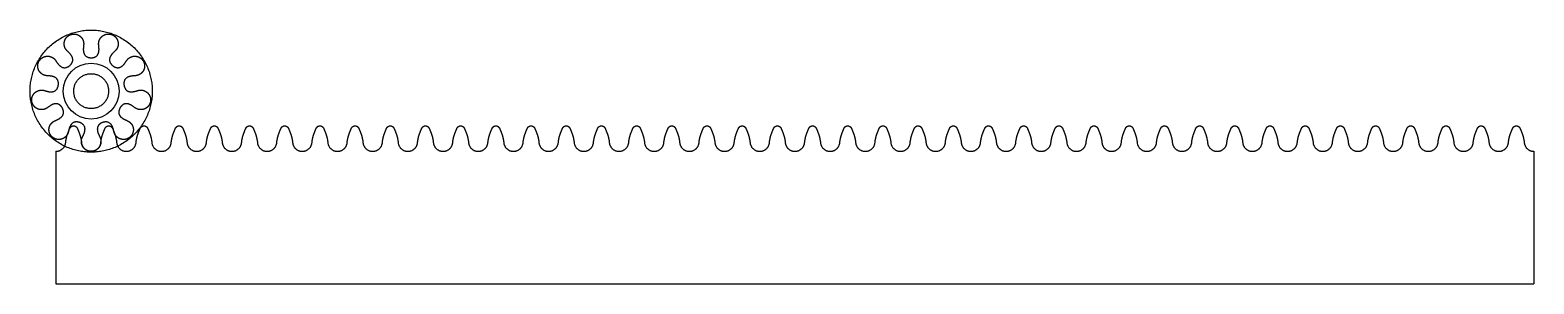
# Model space of a CAD drawing. Header units: millimetres. Extents: x -9 to 207, y -28 to 9.
import ezdxf

# ---------------------------------------------------------------- set-up
doc = ezdxf.new("R2010")
doc.units = ezdxf.units.MM
doc.header["$MEASUREMENT"] = 0
doc.layers.add('Default', color=18, linetype='Continuous', true_color=0x000000)
doc.layers.add('Layer 01', color=18, linetype='Continuous', true_color=0x000000)

msp = doc.modelspace()

# ---------------------------------------------------------------- linework, layer by layer
at = {"layer": 'Default'}
msp.add_circle((0, 0), 4, dxfattribs=at)
for points, weights, degree, knots in [([(8.75, 0), (8.75, 8.75), (0, 8.75), (-8.75, 8.75), (-8.75, 0), (-8.75, -8.75), (0, -8.75), (8.75, -8.75), (8.75, 0)], [1, 0.707106781187, 1, 0.707106781187, 1, 0.707106781187, 1, 0.707106781187, 1], 2, [0, 0, 0, 6.283185, 6.283185, 12.566371, 12.566371, 18.849556, 18.849556, 25.132741, 25.132741, 25.132741]), ([(-1.32, -6.74), (-1.41, -6.99), (-1.44, -7.27), (-1.4, -7.54), (-1.3, -7.8), (-1.15, -8.02), (-0.99, -8.24), (-0.79, -8.43), (-0.54, -8.56), (-0.27, -8.62), (0, -8.62), (0.27, -8.62), (0.54, -8.56), (0.79, -8.43), (0.99, -8.24), (1.15, -8.02), (1.3, -7.8), (1.4, -7.54), (1.44, -7.27), (1.41, -6.99), (1.32, -6.74), (1.18, -6.36), (0.91, -6.03), (0.69, -5.36), (0.91, -4.99), (1.21, -4.73), (1.36, -4.61), (1.53, -4.51), (1.72, -4.44), (1.92, -4.41), (2.11, -4.41), (2.52, -4.41), (2.92, -4.55), (3.19, -5.2), (3.19, -5.63), (3.32, -6.01), (3.42, -6.26), (3.57, -6.49), (3.77, -6.68), (4.02, -6.81), (4.28, -6.88), (4.54, -6.95), (4.82, -6.96), (5.09, -6.9), (5.33, -6.78), (5.54, -6.6), (5.75, -6.43), (5.91, -6.21), (6.02, -5.95), (6.06, -5.68), (6.04, -5.41), (6.01, -5.14), (5.92, -4.88), (5.78, -4.64), (5.57, -4.45), (5.34, -4.32), (4.99, -4.12), (4.57, -4.04), (3.97, -3.66), (3.9, -3.24), (3.97, -2.85), (4.01, -2.65), (4.07, -2.47), (4.17, -2.29), (4.3, -2.14), (4.45, -2.02), (4.76, -1.76), (5.16, -1.61), (5.79, -1.94), (6.06, -2.27), (6.41, -2.47), (6.64, -2.6), (6.91, -2.68), (7.19, -2.69), (7.46, -2.64), (7.7, -2.52), (7.95, -2.41), (8.16, -2.24), (8.33, -2.02), (8.44, -1.76), (8.49, -1.5), (8.54, -1.23), (8.52, -0.95), (8.44, -0.69), (8.29, -0.46), (8.1, -0.26), (7.91, -0.07), (7.67, 0.07), (7.41, 0.16), (7.13, 0.17), (6.87, 0.13), (6.47, 0.06), (6.1, -0.16), (5.4, -0.25), (5.07, 0.02), (4.87, 0.37), (4.77, 0.54), (4.71, 0.73), (4.67, 0.92), (4.67, 1.12), (4.71, 1.32), (4.78, 1.71), (4.99, 2.08), (5.68, 2.23), (6.1, 2.16), (6.5, 2.23), (6.76, 2.28), (7.01, 2.39), (7.24, 2.56), (7.41, 2.77), (7.52, 3.02), (7.64, 3.26), (7.69, 3.53), (7.68, 3.81), (7.6, 4.08), (7.46, 4.31), (7.33, 4.54), (7.14, 4.74), (6.91, 4.89), (6.64, 4.98), (6.37, 5), (6.1, 5.03), (5.83, 4.99), (5.58, 4.88), (5.35, 4.72), (5.18, 4.51), (4.92, 4.2), (4.77, 3.8), (4.3, 3.28), (3.87, 3.28), (3.49, 3.42), (3.31, 3.48), (3.14, 3.58), (2.98, 3.71), (2.86, 3.86), (2.76, 4.03), (2.56, 4.38), (2.48, 4.8), (2.91, 5.36), (3.28, 5.58), (3.54, 5.88), (3.72, 6.09), (3.84, 6.34), (3.9, 6.61), (3.89, 6.88), (3.82, 7.15), (3.75, 7.41), (3.62, 7.65), (3.43, 7.85), (3.2, 8.01), (2.95, 8.1), (2.69, 8.19), (2.42, 8.22), (2.14, 8.19), (1.89, 8.09), (1.67, 7.93), (1.44, 7.78), (1.26, 7.57), (1.13, 7.32), (1.07, 7.05), (1.07, 6.78), (1.07, 6.38), (1.21, 5.98), (1.18, 5.27), (0.86, 5), (0.48, 4.86), (0.29, 4.8), (0.1, 4.76), (-0.1, 4.76), (-0.29, 4.8), (-0.48, 4.86), (-0.86, 5), (-1.18, 5.27), (-1.21, 5.98), (-1.07, 6.38), (-1.07, 6.78), (-1.07, 7.05), (-1.13, 7.32), (-1.26, 7.57), (-1.44, 7.78), (-1.67, 7.93), (-1.89, 8.09), (-2.14, 8.19), (-2.42, 8.22), (-2.69, 8.19), (-2.95, 8.1), (-3.2, 8.01), (-3.43, 7.85), (-3.62, 7.65), (-3.75, 7.41), (-3.82, 7.15), (-3.89, 6.88), (-3.9, 6.61), (-3.84, 6.34), (-3.72, 6.09), (-3.54, 5.88), (-3.28, 5.58), (-2.91, 5.36), (-2.48, 4.8), (-2.56, 4.38), (-2.76, 4.03), (-2.86, 3.86), (-2.98, 3.71), (-3.14, 3.58), (-3.31, 3.48), (-3.49, 3.42), (-3.87, 3.28), (-4.3, 3.28), (-4.77, 3.8), (-4.92, 4.2), (-5.18, 4.51), (-5.35, 4.72), (-5.58, 4.88), (-5.83, 4.99), (-6.1, 5.03), (-6.37, 5), (-6.64, 4.98), (-6.91, 4.89), (-7.14, 4.74), (-7.33, 4.54), (-7.46, 4.31), (-7.6, 4.08), (-7.68, 3.81), (-7.69, 3.53), (-7.64, 3.26), (-7.52, 3.02), (-7.41, 2.77), (-7.24, 2.56), (-7.01, 2.39), (-6.76, 2.28), (-6.5, 2.23), (-6.1, 2.16), (-5.68, 2.23), (-4.99, 2.08), (-4.78, 1.71), (-4.71, 1.32), (-4.67, 1.12), (-4.67, 0.92), (-4.71, 0.73), (-4.77, 0.54), (-4.87, 0.37), (-5.07, 0.02), (-5.4, -0.25), (-6.1, -0.16), (-6.47, 0.06), (-6.87, 0.13), (-7.13, 0.17), (-7.41, 0.16), (-7.67, 0.07), (-7.91, -0.07), (-8.1, -0.26), (-8.29, -0.46), (-8.44, -0.69), (-8.52, -0.95), (-8.54, -1.23), (-8.49, -1.5), (-8.44, -1.76), (-8.33, -2.02), (-8.16, -2.24), (-7.95, -2.41), (-7.7, -2.52), (-7.46, -2.64), (-7.19, -2.69), (-6.91, -2.68), (-6.64, -2.6), (-6.41, -2.47), (-6.06, -2.27), (-5.79, -1.94), (-5.16, -1.61), (-4.76, -1.76), (-4.45, -2.02), (-4.3, -2.14), (-4.17, -2.29), (-4.07, -2.47), (-4.01, -2.65), (-3.97, -2.85), (-3.9, -3.24), (-3.97, -3.66), (-4.57, -4.04), (-4.99, -4.12), (-5.34, -4.32), (-5.57, -4.45), (-5.78, -4.64), (-5.92, -4.88), (-6.01, -5.14), (-6.04, -5.41), (-6.06, -5.68), (-6.02, -5.95), (-5.91, -6.21), (-5.75, -6.43), (-5.54, -6.6), (-5.33, -6.78), (-5.09, -6.9), (-4.82, -6.96), (-4.54, -6.95), (-4.28, -6.88), (-4.02, -6.81), (-3.77, -6.68), (-3.57, -6.49), (-3.42, -6.26), (-3.32, -6.01), (-3.19, -5.63), (-3.19, -5.2), (-2.92, -4.55), (-2.52, -4.41), (-2.11, -4.41), (-1.92, -4.41), (-1.72, -4.44), (-1.53, -4.51), (-1.36, -4.61), (-1.21, -4.73), (-0.91, -4.99), (-0.69, -5.36), (-0.91, -6.03), (-1.18, -6.36), (-1.32, -6.74)], [1, 0.954804333271, 0.932206499907, 0.932206499907, 0.954804333271, 1, 0.954804333271, 0.932206499907, 0.932206499907, 0.954804333271, 1, 0.954804333271, 0.932206499907, 0.932206499907, 0.954804333271, 1, 0.954804333271, 0.932206499907, 0.932206499907, 0.954804333271, 1, 1, 1, 1, 1, 1, 0.975877048314, 0.963815572472, 0.963815572472, 0.975877048314, 1, 1, 1, 1, 1, 1, 0.954804333271, 0.932206499907, 0.932206499907, 0.954804333271, 1, 0.954804333271, 0.932206499907, 0.932206499907, 0.954804333271, 1, 0.954804333271, 0.932206499907, 0.932206499907, 0.954804333271, 1, 0.954804333271, 0.932206499907, 0.932206499907, 0.954804333271, 1, 1, 1, 1, 1, 1, 0.975877048314, 0.963815572472, 0.963815572472, 0.975877048314, 1, 1, 1, 1, 1, 1, 0.954804333271, 0.932206499907, 0.932206499907, 0.954804333271, 1, 0.954804333271, 0.932206499907, 0.932206499907, 0.954804333271, 1, 0.954804333271, 0.932206499907, 0.932206499907, 0.954804333271, 1, 0.954804333271, 0.932206499907, 0.932206499907, 0.954804333271, 1, 1, 1, 1, 1, 1, 0.975877048314, 0.963815572472, 0.963815572472, 0.975877048314, 1, 1, 1, 1, 1, 1, 0.954804333271, 0.932206499907, 0.932206499907, 0.954804333271, 1, 0.954804333271, 0.932206499907, 0.932206499907, 0.954804333271, 1, 0.954804333271, 0.932206499907, 0.932206499907, 0.954804333271, 1, 0.954804333271, 0.932206499907, 0.932206499907, 0.954804333271, 1, 1, 1, 1, 1, 1, 0.975877048314, 0.963815572472, 0.963815572472, 0.975877048314, 1, 1, 1, 1, 1, 1, 0.954804333271, 0.932206499907, 0.932206499907, 0.954804333271, 1, 0.954804333271, 0.932206499907, 0.932206499907, 0.954804333271, 1, 0.954804333271, 0.932206499907, 0.932206499907, 0.954804333271, 1, 0.954804333271, 0.932206499907, 0.932206499907, 0.954804333271, 1, 1, 1, 1, 1, 1, 0.975877048314, 0.963815572472, 0.963815572472, 0.975877048314, 1, 1, 1, 1, 1, 1, 0.954804333271, 0.932206499907, 0.932206499907, 0.954804333271, 1, 0.954804333271, 0.932206499907, 0.932206499907, 0.954804333271, 1, 0.954804333271, 0.932206499907, 0.932206499907, 0.954804333271, 1, 0.954804333271, 0.932206499907, 0.932206499907, 0.954804333271, 1, 1, 1, 1, 1, 1, 0.975877048314, 0.963815572472, 0.963815572472, 0.975877048314, 1, 1, 1, 1, 1, 1, 0.954804333271, 0.932206499907, 0.932206499907, 0.954804333271, 1, 0.954804333271, 0.932206499907, 0.932206499907, 0.954804333271, 1, 0.954804333271, 0.932206499907, 0.932206499907, 0.954804333271, 1, 0.954804333271, 0.932206499907, 0.932206499907, 0.954804333271, 1, 1, 1, 1, 1, 1, 0.975877048314, 0.963815572472, 0.963815572472, 0.975877048314, 1, 1, 1, 1, 1, 1, 0.954804333271, 0.932206499907, 0.932206499907, 0.954804333271, 1, 0.954804333271, 0.932206499907, 0.932206499907, 0.954804333271, 1, 0.954804333271, 0.932206499907, 0.932206499907, 0.954804333271, 1, 0.954804333271, 0.932206499907, 0.932206499907, 0.954804333271, 1, 1, 1, 1, 1, 1, 0.975877048314, 0.963815572472, 0.963815572472, 0.975877048314, 1, 1, 1, 1, 1, 1, 0.954804333271, 0.932206499907, 0.932206499907, 0.954804333271, 1, 0.954804333271, 0.932206499907, 0.932206499907, 0.954804333271, 1, 0.954804333271, 0.932206499907, 0.932206499907, 0.954804333271, 1, 0.954804333271, 0.932206499907, 0.932206499907, 0.954804333271, 1, 1, 1, 1, 1, 1, 0.975877048314, 0.963815572472, 0.963815572472, 0.975877048314, 1, 1, 1, 1, 1, 1], 5, [2.977384, 2.977384, 2.977384, 2.977384, 2.977384, 2.977384, 4.321288, 4.321288, 4.321288, 4.321288, 4.321288, 5.665191, 5.665191, 5.665191, 5.665191, 5.665191, 7.009095, 7.009095, 7.009095, 7.009095, 7.009095, 8.352998, 8.352998, 8.352998, 8.352998, 8.352998, 9.352998, 9.352998, 9.352998, 9.352998, 9.352998, 10.330383, 10.330383, 10.330383, 10.330383, 10.330383, 11.330383, 11.330383, 11.330383, 11.330383, 11.330383, 12.674286, 12.674286, 12.674286, 12.674286, 12.674286, 14.01819, 14.01819, 14.01819, 14.01819, 14.01819, 15.362093, 15.362093, 15.362093, 15.362093, 15.362093, 16.705997, 16.705997, 16.705997, 16.705997, 16.705997, 17.705997, 17.705997, 17.705997, 17.705997, 17.705997, 18.683381, 18.683381, 18.683381, 18.683381, 18.683381, 19.683381, 19.683381, 19.683381, 19.683381, 19.683381, 21.027285, 21.027285, 21.027285, 21.027285, 21.027285, 22.371188, 22.371188, 22.371188, 22.371188, 22.371188, 23.715092, 23.715092, 23.715092, 23.715092, 23.715092, 25.058995, 25.058995, 25.058995, 25.058995, 25.058995, 26.058995, 26.058995, 26.058995, 26.058995, 26.058995, 27.03638, 27.03638, 27.03638, 27.03638, 27.03638, 28.03638, 28.03638, 28.03638, 28.03638, 28.03638, 29.380283, 29.380283, 29.380283, 29.380283, 29.380283, 30.724187, 30.724187, 30.724187, 30.724187, 30.724187, 32.06809, 32.06809, 32.06809, 32.06809, 32.06809, 33.411994, 33.411994, 33.411994, 33.411994, 33.411994, 34.411994, 34.411994, 34.411994, 34.411994, 34.411994, 35.389378, 35.389378, 35.389378, 35.389378, 35.389378, 36.389378, 36.389378, 36.389378, 36.389378, 36.389378, 37.733282, 37.733282, 37.733282, 37.733282, 37.733282, 39.077185, 39.077185, 39.077185, 39.077185, 39.077185, 40.421089, 40.421089, 40.421089, 40.421089, 40.421089, 41.764992, 41.764992, 41.764992, 41.764992, 41.764992, 42.764992, 42.764992, 42.764992, 42.764992, 42.764992, 43.742377, 43.742377, 43.742377, 43.742377, 43.742377, 44.742377, 44.742377, 44.742377, 44.742377, 44.742377, 46.08628, 46.08628, 46.08628, 46.08628, 46.08628, 47.430184, 47.430184, 47.430184, 47.430184, 47.430184, 48.774087, 48.774087, 48.774087, 48.774087, 48.774087, 50.117991, 50.117991, 50.117991, 50.117991, 50.117991, 51.117991, 51.117991, 51.117991, 51.117991, 51.117991, 52.095375, 52.095375, 52.095375, 52.095375, 52.095375, 53.095375, 53.095375, 53.095375, 53.095375, 53.095375, 54.439279, 54.439279, 54.439279, 54.439279, 54.439279, 55.783182, 55.783182, 55.783182, 55.783182, 55.783182, 57.127086, 57.127086, 57.127086, 57.127086, 57.127086, 58.470989, 58.470989, 58.470989, 58.470989, 58.470989, 59.470989, 59.470989, 59.470989, 59.470989, 59.470989, 60.448374, 60.448374, 60.448374, 60.448374, 60.448374, 61.448374, 61.448374, 61.448374, 61.448374, 61.448374, 62.792277, 62.792277, 62.792277, 62.792277, 62.792277, 64.136181, 64.136181, 64.136181, 64.136181, 64.136181, 65.480084, 65.480084, 65.480084, 65.480084, 65.480084, 66.823988, 66.823988, 66.823988, 66.823988, 66.823988, 67.823988, 67.823988, 67.823988, 67.823988, 67.823988, 68.801372, 68.801372, 68.801372, 68.801372, 68.801372, 69.801372, 69.801372, 69.801372, 69.801372, 69.801372, 71.145276, 71.145276, 71.145276, 71.145276, 71.145276, 72.489179, 72.489179, 72.489179, 72.489179, 72.489179, 73.833083, 73.833083, 73.833083, 73.833083, 73.833083, 75.176986, 75.176986, 75.176986, 75.176986, 75.176986, 76.176986, 76.176986, 76.176986, 76.176986, 76.176986, 77.154371, 77.154371, 77.154371, 77.154371, 77.154371, 78.154371, 78.154371, 78.154371, 78.154371, 78.154371, 78.154371]), ([(2.5, 0), (2.5, 2.5), (0, 2.5), (-2.5, 2.5), (-2.5, 0), (-2.5, -2.5), (0, -2.5), (2.5, -2.5), (2.5, 0)], [1, 0.707106781187, 1, 0.707106781187, 1, 0.707106781187, 1, 0.707106781187, 1], 2, [0, 0, 0, 6.283185, 6.283185, 12.566371, 12.566371, 18.849556, 18.849556, 25.132741, 25.132741, 25.132741]), ([(-5.04, -8.62), (-4.23, -8.62), (-3.66, -8.06), (-3.64, -7.25), (-3.64, -7.25), (-3.64, -7.23), (-3.64, -7.21), (-3.63, -7.17), (-3.63, -7.13), (-3.62, -7.08), (-3.61, -7.02), (-3.6, -6.96), (-3.58, -6.89), (-3.56, -6.8), (-3.54, -6.71), (-3.52, -6.61), (-3.49, -6.5), (-3.45, -6.39), (-3.42, -6.27), (-3.37, -6.14), (-3.32, -6), (-3.27, -5.87), (-3.21, -5.71), (-3.15, -5.56), (-3.08, -5.4), (-3.06, -5.36), (-3.05, -5.33), (-3.03, -5.29), (-2.93, -5.09), (-2.75, -4.97), (-2.52, -4.97), (-2.29, -4.97), (-2.11, -5.09), (-2.01, -5.29), (-1.99, -5.33), (-1.98, -5.36), (-1.96, -5.4), (-1.89, -5.56), (-1.83, -5.71), (-1.77, -5.87), (-1.72, -6), (-1.67, -6.14), (-1.62, -6.27), (-1.59, -6.39), (-1.55, -6.5), (-1.52, -6.61), (-1.5, -6.71), (-1.48, -6.8), (-1.46, -6.89), (-1.44, -6.96), (-1.43, -7.02), (-1.42, -7.08), (-1.41, -7.13), (-1.41, -7.17), (-1.4, -7.21), (-1.4, -7.23), (-1.4, -7.25), (-1.4, -7.25), (-1.38, -8.06), (-0.81, -8.62), (0, -8.62), (0.81, -8.62), (1.38, -8.06), (1.4, -7.25), (1.4, -7.25), (1.4, -7.23), (1.4, -7.21), (1.41, -7.17), (1.41, -7.13), (1.42, -7.08), (1.43, -7.02), (1.44, -6.96), (1.46, -6.89), (1.48, -6.8), (1.5, -6.71), (1.52, -6.61), (1.55, -6.5), (1.59, -6.39), (1.62, -6.27), (1.67, -6.14), (1.72, -6), (1.77, -5.87), (1.83, -5.71), (1.89, -5.56), (1.96, -5.4), (1.98, -5.36), (1.99, -5.33), (2.01, -5.29), (2.11, -5.09), (2.29, -4.97), (2.52, -4.97), (2.75, -4.97), (2.93, -5.09), (3.03, -5.29), (3.05, -5.33), (3.06, -5.36), (3.08, -5.4), (3.15, -5.56), (3.21, -5.71), (3.27, -5.87), (3.32, -6), (3.37, -6.14), (3.42, -6.27), (3.45, -6.39), (3.49, -6.5), (3.52, -6.61), (3.54, -6.71), (3.56, -6.8), (3.58, -6.89), (3.6, -6.96), (3.61, -7.02), (3.62, -7.08), (3.63, -7.13), (3.63, -7.17), (3.64, -7.21), (3.64, -7.23), (3.64, -7.25), (3.64, -7.25), (3.66, -8.06), (4.23, -8.62), (5.04, -8.62), (5.85, -8.62), (6.42, -8.06), (6.44, -7.25), (6.44, -7.25), (6.44, -7.23), (6.44, -7.21), (6.45, -7.17), (6.45, -7.13), (6.46, -7.08), (6.47, -7.02), (6.48, -6.96), (6.5, -6.89), (6.52, -6.8), (6.54, -6.71), (6.56, -6.61), (6.59, -6.5), (6.63, -6.39), (6.66, -6.27), (6.71, -6.14), (6.76, -6), (6.81, -5.87), (6.87, -5.71), (6.93, -5.56), (7, -5.4), (7.02, -5.36), (7.03, -5.33), (7.05, -5.29), (7.15, -5.09), (7.33, -4.97), (7.56, -4.97), (7.79, -4.97), (7.97, -5.09), (8.07, -5.29), (8.09, -5.33), (8.1, -5.36), (8.12, -5.4), (8.19, -5.56), (8.25, -5.71), (8.31, -5.87), (8.36, -6), (8.41, -6.14), (8.46, -6.27), (8.49, -6.39), (8.53, -6.5), (8.56, -6.61), (8.58, -6.71), (8.6, -6.8), (8.62, -6.89), (8.64, -6.96), (8.65, -7.02), (8.66, -7.08), (8.67, -7.13), (8.67, -7.17), (8.68, -7.21), (8.68, -7.23), (8.68, -7.25), (8.68, -7.25), (8.7, -8.06), (9.27, -8.62), (10.08, -8.62), (10.89, -8.62), (11.46, -8.06), (11.48, -7.25), (11.48, -7.25), (11.48, -7.23), (11.48, -7.21), (11.49, -7.17), (11.49, -7.13), (11.5, -7.08), (11.51, -7.02), (11.52, -6.96), (11.54, -6.89), (11.56, -6.8), (11.58, -6.71), (11.6, -6.61), (11.63, -6.5), (11.67, -6.39), (11.7, -6.27), (11.75, -6.14), (11.8, -6), (11.85, -5.87), (11.91, -5.71), (11.97, -5.56), (12.04, -5.4), (12.06, -5.36), (12.07, -5.33), (12.09, -5.29), (12.19, -5.09), (12.37, -4.97), (12.6, -4.97), (12.83, -4.97), (13.01, -5.09), (13.11, -5.29), (13.13, -5.33), (13.14, -5.36), (13.16, -5.4), (13.23, -5.56), (13.29, -5.71), (13.35, -5.87), (13.4, -6), (13.45, -6.14), (13.5, -6.27), (13.53, -6.39), (13.57, -6.5), (13.6, -6.61), (13.62, -6.71), (13.64, -6.8), (13.66, -6.89), (13.68, -6.96), (13.69, -7.02), (13.7, -7.08), (13.71, -7.13), (13.71, -7.17), (13.72, -7.21), (13.72, -7.23), (13.72, -7.25), (13.72, -7.25), (13.74, -8.06), (14.31, -8.62), (15.12, -8.62), (15.93, -8.62), (16.5, -8.06), (16.52, -7.25), (16.52, -7.25), (16.52, -7.23), (16.52, -7.21), (16.53, -7.17), (16.53, -7.13), (16.54, -7.08), (16.55, -7.02), (16.56, -6.96), (16.58, -6.89), (16.6, -6.8), (16.62, -6.71), (16.64, -6.61), (16.67, -6.5), (16.71, -6.39), (16.74, -6.27), (16.79, -6.14), (16.84, -6), (16.89, -5.87), (16.95, -5.71), (17.01, -5.56), (17.08, -5.4), (17.1, -5.36), (17.11, -5.33), (17.13, -5.29), (17.23, -5.09), (17.41, -4.97), (17.64, -4.97), (17.87, -4.97), (18.05, -5.09), (18.15, -5.29), (18.17, -5.33), (18.18, -5.36), (18.2, -5.4), (18.27, -5.56), (18.33, -5.71), (18.39, -5.87), (18.44, -6), (18.49, -6.14), (18.54, -6.27), (18.57, -6.39), (18.61, -6.5), (18.64, -6.61), (18.66, -6.71), (18.68, -6.8), (18.7, -6.89), (18.72, -6.96), (18.73, -7.02), (18.74, -7.08), (18.75, -7.13), (18.75, -7.17), (18.76, -7.21), (18.76, -7.23), (18.76, -7.25), (18.76, -7.25), (18.78, -8.06), (19.35, -8.62), (20.16, -8.62), (20.97, -8.62), (21.54, -8.06), (21.56, -7.25), (21.56, -7.25), (21.56, -7.23), (21.56, -7.21), (21.57, -7.17), (21.57, -7.13), (21.58, -7.08), (21.59, -7.02), (21.6, -6.96), (21.62, -6.89), (21.64, -6.8), (21.66, -6.71), (21.68, -6.61), (21.71, -6.5), (21.75, -6.39), (21.78, -6.27), (21.83, -6.14), (21.88, -6), (21.93, -5.87), (21.99, -5.71), (22.05, -5.56), (22.12, -5.4), (22.14, -5.36), (22.15, -5.33), (22.17, -5.29), (22.27, -5.09), (22.45, -4.97), (22.68, -4.97), (22.91, -4.97), (23.09, -5.09), (23.19, -5.29), (23.21, -5.33), (23.22, -5.36), (23.24, -5.4), (23.31, -5.56), (23.37, -5.71), (23.43, -5.87), (23.48, -6), (23.53, -6.14), (23.58, -6.27), (23.61, -6.39), (23.65, -6.5), (23.68, -6.61), (23.7, -6.71), (23.72, -6.8), (23.74, -6.89), (23.76, -6.96), (23.77, -7.02), (23.78, -7.08), (23.79, -7.13), (23.79, -7.17), (23.8, -7.21), (23.8, -7.23), (23.8, -7.25), (23.8, -7.25), (23.82, -8.06), (24.39, -8.62), (25.2, -8.62), (26.01, -8.62), (26.58, -8.06), (26.6, -7.25), (26.6, -7.25), (26.6, -7.23), (26.6, -7.21), (26.61, -7.17), (26.61, -7.13), (26.62, -7.08), (26.63, -7.02), (26.64, -6.96), (26.66, -6.89), (26.68, -6.8), (26.7, -6.71), (26.72, -6.61), (26.75, -6.5), (26.79, -6.39), (26.82, -6.27), (26.87, -6.14), (26.92, -6), (26.97, -5.87), (27.03, -5.71), (27.09, -5.56), (27.16, -5.4), (27.18, -5.36), (27.19, -5.33), (27.21, -5.29), (27.31, -5.09), (27.49, -4.97), (27.72, -4.97), (27.95, -4.97), (28.13, -5.09), (28.23, -5.29), (28.25, -5.33), (28.26, -5.36), (28.28, -5.4), (28.35, -5.56), (28.41, -5.71), (28.47, -5.87), (28.52, -6), (28.57, -6.14), (28.62, -6.27), (28.65, -6.39), (28.69, -6.5), (28.72, -6.61), (28.74, -6.71), (28.76, -6.8), (28.78, -6.89), (28.8, -6.96), (28.81, -7.02), (28.82, -7.08), (28.83, -7.13), (28.83, -7.17), (28.84, -7.21), (28.84, -7.23), (28.84, -7.25), (28.84, -7.25), (28.86, -8.06), (29.43, -8.62), (30.24, -8.62), (31.05, -8.62), (31.62, -8.06), (31.64, -7.25), (31.64, -7.25), (31.64, -7.23), (31.64, -7.21), (31.65, -7.17), (31.65, -7.13), (31.66, -7.08), (31.67, -7.02), (31.68, -6.96), (31.7, -6.89), (31.72, -6.8), (31.74, -6.71), (31.76, -6.61), (31.79, -6.5), (31.83, -6.39), (31.86, -6.27), (31.91, -6.14), (31.96, -6), (32.01, -5.87), (32.07, -5.71), (32.13, -5.56), (32.2, -5.4), (32.22, -5.36), (32.23, -5.33), (32.25, -5.29), (32.35, -5.09), (32.53, -4.97), (32.76, -4.97), (32.99, -4.97), (33.17, -5.09), (33.27, -5.29), (33.29, -5.33), (33.3, -5.36), (33.32, -5.4), (33.39, -5.56), (33.45, -5.71), (33.51, -5.87), (33.56, -6), (33.61, -6.14), (33.66, -6.27), (33.69, -6.39), (33.73, -6.5), (33.76, -6.61), (33.78, -6.71), (33.8, -6.8), (33.82, -6.89), (33.84, -6.96), (33.85, -7.02), (33.86, -7.08), (33.87, -7.13), (33.87, -7.17), (33.88, -7.21), (33.88, -7.23), (33.88, -7.25), (33.88, -7.25), (33.9, -8.06), (34.47, -8.62), (35.28, -8.62), (36.09, -8.62), (36.66, -8.06), (36.68, -7.25), (36.68, -7.25), (36.68, -7.23), (36.68, -7.21), (36.69, -7.17), (36.69, -7.13), (36.7, -7.08), (36.71, -7.02), (36.72, -6.96), (36.74, -6.89), (36.76, -6.8), (36.78, -6.71), (36.8, -6.61), (36.83, -6.5), (36.87, -6.39), (36.9, -6.27), (36.95, -6.14), (37, -6), (37.05, -5.87), (37.11, -5.71), (37.17, -5.56), (37.24, -5.4), (37.26, -5.36), (37.27, -5.33), (37.29, -5.29), (37.39, -5.09), (37.57, -4.97), (37.8, -4.97), (38.03, -4.97), (38.21, -5.09), (38.31, -5.29), (38.33, -5.33), (38.34, -5.36), (38.36, -5.4), (38.43, -5.56), (38.49, -5.71), (38.55, -5.87), (38.6, -6), (38.65, -6.14), (38.7, -6.27), (38.73, -6.39), (38.77, -6.5), (38.8, -6.61), (38.82, -6.71), (38.84, -6.8), (38.86, -6.89), (38.88, -6.96), (38.89, -7.02), (38.9, -7.08), (38.91, -7.13), (38.91, -7.17), (38.92, -7.21), (38.92, -7.23), (38.92, -7.25), (38.92, -7.25), (38.94, -8.06), (39.51, -8.62), (40.32, -8.62), (41.13, -8.62), (41.7, -8.06), (41.72, -7.25), (41.72, -7.25), (41.72, -7.23), (41.72, -7.21), (41.73, -7.17), (41.73, -7.13), (41.74, -7.08), (41.75, -7.02), (41.76, -6.96), (41.78, -6.89), (41.8, -6.8), (41.82, -6.71), (41.84, -6.61), (41.87, -6.5), (41.91, -6.39), (41.94, -6.27), (41.99, -6.14), (42.04, -6), (42.09, -5.87), (42.15, -5.71), (42.21, -5.56), (42.28, -5.4), (42.3, -5.36), (42.31, -5.33), (42.33, -5.29), (42.43, -5.09), (42.61, -4.97), (42.84, -4.97), (43.07, -4.97), (43.25, -5.09), (43.35, -5.29), (43.37, -5.33), (43.38, -5.36), (43.4, -5.4), (43.47, -5.56), (43.53, -5.71), (43.59, -5.87), (43.64, -6), (43.69, -6.14), (43.74, -6.27), (43.77, -6.39), (43.81, -6.5), (43.84, -6.61), (43.86, -6.71), (43.88, -6.8), (43.9, -6.89), (43.92, -6.96), (43.93, -7.02), (43.94, -7.08), (43.95, -7.13), (43.95, -7.17), (43.96, -7.21), (43.96, -7.23), (43.96, -7.25), (43.96, -7.25), (43.98, -8.06), (44.55, -8.62), (45.36, -8.62), (46.17, -8.62), (46.74, -8.06), (46.76, -7.25), (46.76, -7.25), (46.76, -7.23), (46.76, -7.21), (46.77, -7.17), (46.77, -7.13), (46.78, -7.08), (46.79, -7.02), (46.8, -6.96), (46.82, -6.89), (46.84, -6.8), (46.86, -6.71), (46.88, -6.61), (46.91, -6.5), (46.95, -6.39), (46.98, -6.27), (47.03, -6.14), (47.08, -6), (47.13, -5.87), (47.19, -5.71), (47.25, -5.56), (47.32, -5.4), (47.34, -5.36), (47.35, -5.33), (47.37, -5.29), (47.47, -5.09), (47.65, -4.97), (47.88, -4.97), (48.11, -4.97), (48.29, -5.09), (48.39, -5.29), (48.41, -5.33), (48.42, -5.36), (48.44, -5.4), (48.51, -5.56), (48.57, -5.71), (48.63, -5.87), (48.68, -6), (48.73, -6.14), (48.78, -6.27), (48.81, -6.39), (48.85, -6.5), (48.88, -6.61), (48.9, -6.71), (48.92, -6.8), (48.94, -6.89), (48.96, -6.96), (48.97, -7.02), (48.98, -7.08), (48.99, -7.13), (48.99, -7.17), (49, -7.21), (49, -7.23), (49, -7.25), (49, -7.25), (49.02, -8.06), (49.59, -8.62), (50.4, -8.62), (51.21, -8.62), (51.78, -8.06), (51.8, -7.25), (51.8, -7.25), (51.8, -7.23), (51.8, -7.21), (51.81, -7.17), (51.81, -7.13), (51.82, -7.08), (51.83, -7.02), (51.84, -6.96), (51.86, -6.89), (51.88, -6.8), (51.9, -6.71), (51.92, -6.61), (51.95, -6.5), (51.99, -6.39), (52.02, -6.27), (52.07, -6.14), (52.12, -6), (52.17, -5.87), (52.23, -5.71), (52.29, -5.56), (52.36, -5.4), (52.38, -5.36), (52.39, -5.33), (52.41, -5.29), (52.51, -5.09), (52.69, -4.97), (52.92, -4.97), (53.15, -4.97), (53.33, -5.09), (53.43, -5.29), (53.45, -5.33), (53.46, -5.36), (53.48, -5.4), (53.55, -5.56), (53.61, -5.71), (53.67, -5.87), (53.72, -6), (53.77, -6.14), (53.82, -6.27), (53.85, -6.39), (53.89, -6.5), (53.92, -6.61), (53.94, -6.71), (53.96, -6.8), (53.98, -6.89), (54, -6.96), (54.01, -7.02), (54.02, -7.08), (54.03, -7.13), (54.03, -7.17), (54.04, -7.21), (54.04, -7.23), (54.04, -7.25), (54.04, -7.25), (54.06, -8.06), (54.63, -8.62), (55.44, -8.62), (56.25, -8.62), (56.82, -8.06), (56.84, -7.25), (56.84, -7.25), (56.84, -7.23), (56.84, -7.21), (56.85, -7.17), (56.85, -7.13), (56.86, -7.08), (56.87, -7.02), (56.88, -6.96), (56.9, -6.89), (56.92, -6.8), (56.94, -6.71), (56.96, -6.61), (56.99, -6.5), (57.03, -6.39), (57.06, -6.27), (57.11, -6.14), (57.16, -6), (57.21, -5.87), (57.27, -5.71), (57.33, -5.56), (57.4, -5.4), (57.42, -5.36), (57.43, -5.33), (57.45, -5.29), (57.55, -5.09), (57.73, -4.97), (57.96, -4.97), (58.19, -4.97), (58.37, -5.09), (58.47, -5.29), (58.49, -5.33), (58.5, -5.36), (58.52, -5.4), (58.59, -5.56), (58.65, -5.71), (58.71, -5.87), (58.76, -6), (58.81, -6.14), (58.86, -6.27), (58.89, -6.39), (58.93, -6.5), (58.96, -6.61), (58.98, -6.71), (59, -6.8), (59.02, -6.89), (59.04, -6.96), (59.05, -7.02), (59.06, -7.08), (59.07, -7.13), (59.07, -7.17), (59.08, -7.21), (59.08, -7.23), (59.08, -7.25), (59.08, -7.25), (59.1, -8.06), (59.67, -8.62), (60.48, -8.62), (61.29, -8.62), (61.86, -8.06), (61.88, -7.25), (61.88, -7.25), (61.88, -7.23), (61.88, -7.21), (61.89, -7.17), (61.89, -7.13), (61.9, -7.08), (61.91, -7.02), (61.92, -6.96), (61.94, -6.89), (61.96, -6.8), (61.98, -6.71), (62, -6.61), (62.03, -6.5), (62.07, -6.39), (62.1, -6.27), (62.15, -6.14), (62.2, -6), (62.25, -5.87), (62.31, -5.71), (62.37, -5.56), (62.44, -5.4), (62.46, -5.36), (62.47, -5.33), (62.49, -5.29), (62.59, -5.09), (62.77, -4.97), (63, -4.97), (63.23, -4.97), (63.41, -5.09), (63.51, -5.29), (63.53, -5.33), (63.54, -5.36), (63.56, -5.4), (63.63, -5.56), (63.69, -5.71), (63.75, -5.87), (63.8, -6), (63.85, -6.14), (63.9, -6.27), (63.93, -6.39), (63.97, -6.5), (64, -6.61), (64.02, -6.71), (64.04, -6.8), (64.06, -6.89), (64.08, -6.96), (64.09, -7.02), (64.1, -7.08), (64.11, -7.13), (64.11, -7.17), (64.12, -7.21), (64.12, -7.23), (64.12, -7.25), (64.12, -7.25), (64.14, -8.06), (64.71, -8.62), (65.52, -8.62), (66.33, -8.62), (66.9, -8.06), (66.92, -7.25), (66.92, -7.25), (66.92, -7.23), (66.92, -7.21), (66.93, -7.17), (66.93, -7.13), (66.94, -7.08), (66.95, -7.02), (66.96, -6.96), (66.98, -6.89), (67, -6.8), (67.02, -6.71), (67.04, -6.61), (67.07, -6.5), (67.11, -6.39), (67.14, -6.27), (67.19, -6.14), (67.24, -6), (67.29, -5.87), (67.35, -5.71), (67.41, -5.56), (67.48, -5.4), (67.5, -5.36), (67.51, -5.33), (67.53, -5.29), (67.63, -5.09), (67.81, -4.97), (68.04, -4.97), (68.27, -4.97), (68.45, -5.09), (68.55, -5.29), (68.57, -5.33), (68.58, -5.36), (68.6, -5.4), (68.67, -5.56), (68.73, -5.71), (68.79, -5.87), (68.84, -6), (68.89, -6.14), (68.94, -6.27), (68.97, -6.39), (69.01, -6.5), (69.04, -6.61), (69.06, -6.71), (69.08, -6.8), (69.1, -6.89), (69.12, -6.96), (69.13, -7.02), (69.14, -7.08), (69.15, -7.13), (69.15, -7.17), (69.16, -7.21), (69.16, -7.23), (69.16, -7.25), (69.16, -7.25), (69.18, -8.06), (69.75, -8.62), (70.56, -8.62), (71.37, -8.62), (71.94, -8.06), (71.96, -7.25), (71.96, -7.25), (71.96, -7.23), (71.96, -7.21), (71.97, -7.17), (71.97, -7.13), (71.98, -7.08), (71.99, -7.02), (72, -6.96), (72.02, -6.89), (72.04, -6.8), (72.06, -6.71), (72.08, -6.61), (72.11, -6.5), (72.15, -6.39), (72.18, -6.27), (72.23, -6.14), (72.28, -6), (72.33, -5.87), (72.39, -5.71), (72.45, -5.56), (72.52, -5.4), (72.54, -5.36), (72.55, -5.33), (72.57, -5.29), (72.67, -5.09), (72.85, -4.97), (73.08, -4.97), (73.31, -4.97), (73.49, -5.09), (73.59, -5.29), (73.61, -5.33), (73.62, -5.36), (73.64, -5.4), (73.71, -5.56), (73.77, -5.71), (73.83, -5.87), (73.88, -6), (73.93, -6.14), (73.98, -6.27), (74.01, -6.39), (74.05, -6.5), (74.08, -6.61), (74.1, -6.71), (74.12, -6.8), (74.14, -6.89), (74.16, -6.96), (74.17, -7.02), (74.18, -7.08), (74.19, -7.13), (74.19, -7.17), (74.2, -7.21), (74.2, -7.23), (74.2, -7.25), (74.2, -7.25), (74.22, -8.06), (74.79, -8.62), (75.6, -8.62), (76.41, -8.62), (76.98, -8.06), (77, -7.25), (77, -7.25), (77, -7.23), (77, -7.21), (77.01, -7.17), (77.01, -7.13), (77.02, -7.08), (77.03, -7.02), (77.04, -6.96), (77.06, -6.89), (77.08, -6.8), (77.1, -6.71), (77.12, -6.61), (77.15, -6.5), (77.19, -6.39), (77.22, -6.27), (77.27, -6.14), (77.32, -6), (77.37, -5.87), (77.43, -5.71), (77.49, -5.56), (77.56, -5.4), (77.58, -5.36), (77.59, -5.33), (77.61, -5.29), (77.71, -5.09), (77.89, -4.97), (78.12, -4.97), (78.35, -4.97), (78.53, -5.09), (78.63, -5.29), (78.65, -5.33), (78.66, -5.36), (78.68, -5.4), (78.75, -5.56), (78.81, -5.71), (78.87, -5.87), (78.92, -6), (78.97, -6.14), (79.02, -6.27), (79.05, -6.39), (79.09, -6.5), (79.12, -6.61), (79.14, -6.71), (79.16, -6.8), (79.18, -6.89), (79.2, -6.96), (79.21, -7.02), (79.22, -7.08), (79.23, -7.13), (79.23, -7.17), (79.24, -7.21), (79.24, -7.23), (79.24, -7.25), (79.24, -7.25), (79.26, -8.06), (79.83, -8.62), (80.64, -8.62), (81.45, -8.62), (82.02, -8.06), (82.04, -7.25), (82.04, -7.25), (82.04, -7.23), (82.04, -7.21), (82.05, -7.17), (82.05, -7.13), (82.06, -7.08), (82.07, -7.02), (82.08, -6.96), (82.1, -6.89), (82.12, -6.8), (82.14, -6.71), (82.16, -6.61), (82.19, -6.5), (82.23, -6.39), (82.26, -6.27), (82.31, -6.14), (82.36, -6), (82.41, -5.87), (82.47, -5.71), (82.53, -5.56), (82.6, -5.4), (82.62, -5.36), (82.63, -5.33), (82.65, -5.29), (82.75, -5.09), (82.93, -4.97), (83.16, -4.97), (83.39, -4.97), (83.57, -5.09), (83.67, -5.29), (83.69, -5.33), (83.7, -5.36), (83.72, -5.4), (83.79, -5.56), (83.85, -5.71), (83.91, -5.87), (83.96, -6), (84.01, -6.14), (84.06, -6.27), (84.09, -6.39), (84.13, -6.5), (84.16, -6.61), (84.18, -6.71), (84.2, -6.8), (84.22, -6.89), (84.24, -6.96), (84.25, -7.02), (84.26, -7.08), (84.27, -7.13), (84.27, -7.17), (84.28, -7.21), (84.28, -7.23), (84.28, -7.25), (84.28, -7.25), (84.3, -8.06), (84.87, -8.62), (85.68, -8.62), (86.49, -8.62), (87.06, -8.06), (87.08, -7.25), (87.08, -7.25), (87.08, -7.23), (87.08, -7.21), (87.09, -7.17), (87.09, -7.13), (87.1, -7.08), (87.11, -7.02), (87.12, -6.96), (87.14, -6.89), (87.16, -6.8), (87.18, -6.71), (87.2, -6.61), (87.23, -6.5), (87.27, -6.39), (87.3, -6.27), (87.35, -6.14), (87.4, -6), (87.45, -5.87), (87.51, -5.71), (87.57, -5.56), (87.64, -5.4), (87.66, -5.36), (87.67, -5.33), (87.69, -5.29), (87.79, -5.09), (87.97, -4.97), (88.2, -4.97), (88.43, -4.97), (88.61, -5.09), (88.71, -5.29), (88.73, -5.33), (88.74, -5.36), (88.76, -5.4), (88.83, -5.56), (88.89, -5.71), (88.95, -5.87), (89, -6), (89.05, -6.14), (89.1, -6.27), (89.13, -6.39), (89.17, -6.5), (89.2, -6.61), (89.22, -6.71), (89.24, -6.8), (89.26, -6.89), (89.28, -6.96), (89.29, -7.02), (89.3, -7.08), (89.31, -7.13), (89.31, -7.17), (89.32, -7.21), (89.32, -7.23), (89.32, -7.25), (89.32, -7.25), (89.34, -8.06), (89.91, -8.62), (90.72, -8.62), (91.53, -8.62), (92.1, -8.06), (92.12, -7.25), (92.12, -7.25), (92.12, -7.23), (92.12, -7.21), (92.13, -7.17), (92.13, -7.13), (92.14, -7.08), (92.15, -7.02), (92.16, -6.96), (92.18, -6.89), (92.2, -6.8), (92.22, -6.71), (92.24, -6.61), (92.27, -6.5), (92.31, -6.39), (92.34, -6.27), (92.39, -6.14), (92.44, -6), (92.49, -5.87), (92.55, -5.71), (92.61, -5.56), (92.68, -5.4), (92.7, -5.36), (92.71, -5.33), (92.73, -5.29), (92.83, -5.09), (93.01, -4.97), (93.24, -4.97), (93.47, -4.97), (93.65, -5.09), (93.75, -5.29), (93.77, -5.33), (93.78, -5.36), (93.8, -5.4), (93.87, -5.56), (93.93, -5.71), (93.99, -5.87), (94.04, -6), (94.09, -6.14), (94.14, -6.27), (94.17, -6.39), (94.21, -6.5), (94.24, -6.61), (94.26, -6.71), (94.28, -6.8), (94.3, -6.89), (94.32, -6.96), (94.33, -7.02), (94.34, -7.08), (94.35, -7.13), (94.35, -7.17), (94.36, -7.21), (94.36, -7.23), (94.36, -7.25), (94.36, -7.25), (94.38, -8.06), (94.95, -8.62), (95.76, -8.62), (96.57, -8.62), (97.14, -8.06), (97.16, -7.25), (97.16, -7.25), (97.16, -7.23), (97.16, -7.21), (97.17, -7.17), (97.17, -7.13), (97.18, -7.08), (97.19, -7.02), (97.2, -6.96), (97.22, -6.89), (97.24, -6.8), (97.26, -6.71), (97.28, -6.61), (97.31, -6.5), (97.35, -6.39), (97.38, -6.27), (97.43, -6.14), (97.48, -6), (97.53, -5.87), (97.59, -5.71), (97.65, -5.56), (97.72, -5.4), (97.74, -5.36), (97.75, -5.33), (97.77, -5.29), (97.87, -5.09), (98.05, -4.97), (98.28, -4.97), (98.51, -4.97), (98.69, -5.09), (98.79, -5.29), (98.81, -5.33), (98.82, -5.36), (98.84, -5.4), (98.91, -5.56), (98.97, -5.71), (99.03, -5.87), (99.08, -6), (99.13, -6.14), (99.18, -6.27), (99.21, -6.39), (99.25, -6.5), (99.28, -6.61), (99.3, -6.71), (99.32, -6.8), (99.34, -6.89), (99.36, -6.96), (99.37, -7.02), (99.38, -7.08), (99.39, -7.13), (99.39, -7.17), (99.4, -7.21), (99.4, -7.23), (99.4, -7.25), (99.4, -7.25), (99.42, -8.06), (99.99, -8.62), (100.8, -8.62), (101.61, -8.62), (102.18, -8.06), (102.2, -7.25), (102.2, -7.25), (102.2, -7.23), (102.2, -7.21), (102.21, -7.17), (102.21, -7.13), (102.22, -7.08), (102.23, -7.02), (102.24, -6.96), (102.26, -6.89), (102.28, -6.8), (102.3, -6.71), (102.32, -6.61), (102.35, -6.5), (102.39, -6.39), (102.42, -6.27), (102.47, -6.14), (102.52, -6), (102.57, -5.87), (102.63, -5.71), (102.69, -5.56), (102.76, -5.4), (102.78, -5.36), (102.79, -5.33), (102.81, -5.29), (102.91, -5.09), (103.09, -4.97), (103.32, -4.97), (103.55, -4.97), (103.73, -5.09), (103.83, -5.29), (103.85, -5.33), (103.86, -5.36), (103.88, -5.4), (103.95, -5.56), (104.01, -5.71), (104.07, -5.87), (104.12, -6), (104.17, -6.14), (104.22, -6.27), (104.25, -6.39), (104.29, -6.5), (104.32, -6.61), (104.34, -6.71), (104.36, -6.8), (104.38, -6.89), (104.4, -6.96), (104.41, -7.02), (104.42, -7.08), (104.43, -7.13), (104.43, -7.17), (104.44, -7.21), (104.44, -7.23), (104.44, -7.25), (104.44, -7.25), (104.46, -8.06), (105.03, -8.62), (105.84, -8.62), (106.65, -8.62), (107.22, -8.06), (107.24, -7.25), (107.24, -7.25), (107.24, -7.23), (107.24, -7.21), (107.25, -7.17), (107.25, -7.13), (107.26, -7.08), (107.27, -7.02), (107.28, -6.96), (107.3, -6.89), (107.32, -6.8), (107.34, -6.71), (107.36, -6.61), (107.39, -6.5), (107.43, -6.39), (107.46, -6.27), (107.51, -6.14), (107.56, -6), (107.61, -5.87), (107.67, -5.71), (107.73, -5.56), (107.8, -5.4), (107.82, -5.36), (107.83, -5.33), (107.85, -5.29), (107.95, -5.09), (108.13, -4.97), (108.36, -4.97), (108.59, -4.97), (108.77, -5.09), (108.87, -5.29), (108.89, -5.33), (108.9, -5.36), (108.92, -5.4), (108.99, -5.56), (109.05, -5.71), (109.11, -5.87), (109.16, -6), (109.21, -6.14), (109.26, -6.27), (109.29, -6.39), (109.33, -6.5), (109.36, -6.61), (109.38, -6.71), (109.4, -6.8), (109.42, -6.89), (109.44, -6.96), (109.45, -7.02), (109.46, -7.08), (109.47, -7.13), (109.47, -7.17), (109.48, -7.21), (109.48, -7.23), (109.48, -7.25), (109.48, -7.25), (109.5, -8.06), (110.07, -8.62), (110.88, -8.62), (111.69, -8.62), (112.26, -8.06), (112.28, -7.25), (112.28, -7.25), (112.28, -7.23), (112.28, -7.21), (112.29, -7.17), (112.29, -7.13), (112.3, -7.08), (112.31, -7.02), (112.32, -6.96), (112.34, -6.89), (112.36, -6.8), (112.38, -6.71), (112.4, -6.61), (112.43, -6.5), (112.47, -6.39), (112.5, -6.27), (112.55, -6.14), (112.6, -6), (112.65, -5.87), (112.71, -5.71), (112.77, -5.56), (112.84, -5.4), (112.86, -5.36), (112.87, -5.33), (112.89, -5.29), (112.99, -5.09), (113.17, -4.97), (113.4, -4.97), (113.63, -4.97), (113.81, -5.09), (113.91, -5.29), (113.93, -5.33), (113.94, -5.36), (113.96, -5.4), (114.03, -5.56), (114.09, -5.71), (114.15, -5.87), (114.2, -6), (114.25, -6.14), (114.3, -6.27), (114.33, -6.39), (114.37, -6.5), (114.4, -6.61), (114.42, -6.71), (114.44, -6.8), (114.46, -6.89), (114.48, -6.96), (114.49, -7.02), (114.5, -7.08), (114.51, -7.13), (114.51, -7.17), (114.52, -7.21), (114.52, -7.23), (114.52, -7.25), (114.52, -7.25), (114.54, -8.06), (115.11, -8.62), (115.92, -8.62), (116.73, -8.62), (117.3, -8.06), (117.32, -7.25), (117.32, -7.25), (117.32, -7.23), (117.32, -7.21), (117.33, -7.17), (117.33, -7.13), (117.34, -7.08), (117.35, -7.02), (117.36, -6.96), (117.38, -6.89), (117.4, -6.8), (117.42, -6.71), (117.44, -6.61), (117.47, -6.5), (117.51, -6.39), (117.54, -6.27), (117.59, -6.14), (117.64, -6), (117.69, -5.87), (117.75, -5.71), (117.81, -5.56), (117.88, -5.4), (117.9, -5.36), (117.91, -5.33), (117.93, -5.29), (118.03, -5.09), (118.21, -4.97), (118.44, -4.97), (118.67, -4.97), (118.85, -5.09), (118.95, -5.29), (118.97, -5.33), (118.98, -5.36), (119, -5.4), (119.07, -5.56), (119.13, -5.71), (119.19, -5.87), (119.24, -6), (119.29, -6.14), (119.34, -6.27), (119.37, -6.39), (119.41, -6.5), (119.44, -6.61), (119.46, -6.71), (119.48, -6.8), (119.5, -6.89), (119.52, -6.96), (119.53, -7.02), (119.54, -7.08), (119.55, -7.13), (119.55, -7.17), (119.56, -7.21), (119.56, -7.23), (119.56, -7.25), (119.56, -7.25), (119.58, -8.06), (120.15, -8.62), (120.96, -8.62), (121.77, -8.62), (122.34, -8.06), (122.36, -7.25), (122.36, -7.25), (122.36, -7.23), (122.36, -7.21), (122.37, -7.17), (122.37, -7.13), (122.38, -7.08), (122.39, -7.02), (122.4, -6.96), (122.42, -6.89), (122.44, -6.8), (122.46, -6.71), (122.48, -6.61), (122.51, -6.5), (122.55, -6.39), (122.58, -6.27), (122.63, -6.14), (122.68, -6), (122.73, -5.87), (122.79, -5.71), (122.85, -5.56), (122.92, -5.4), (122.94, -5.36), (122.95, -5.33), (122.97, -5.29), (123.07, -5.09), (123.25, -4.97), (123.48, -4.97), (123.71, -4.97), (123.89, -5.09), (123.99, -5.29), (124.01, -5.33), (124.02, -5.36), (124.04, -5.4), (124.11, -5.56), (124.17, -5.71), (124.23, -5.87), (124.28, -6), (124.33, -6.14), (124.38, -6.27), (124.41, -6.39), (124.45, -6.5), (124.48, -6.61), (124.5, -6.71), (124.52, -6.8), (124.54, -6.89), (124.56, -6.96), (124.57, -7.02), (124.58, -7.08), (124.59, -7.13), (124.59, -7.17), (124.6, -7.21), (124.6, -7.23), (124.6, -7.25), (124.6, -7.25), (124.62, -8.06), (125.19, -8.62), (126, -8.62), (126.81, -8.62), (127.38, -8.06), (127.4, -7.25), (127.4, -7.25), (127.4, -7.23), (127.4, -7.21), (127.41, -7.17), (127.41, -7.13), (127.42, -7.08), (127.43, -7.02), (127.44, -6.96), (127.46, -6.89), (127.48, -6.8), (127.5, -6.71), (127.52, -6.61), (127.55, -6.5), (127.59, -6.39), (127.62, -6.27), (127.67, -6.14), (127.72, -6), (127.77, -5.87), (127.83, -5.71), (127.89, -5.56), (127.96, -5.4), (127.98, -5.36), (127.99, -5.33), (128.01, -5.29), (128.11, -5.09), (128.29, -4.97), (128.52, -4.97), (128.75, -4.97), (128.93, -5.09), (129.03, -5.29), (129.05, -5.33), (129.06, -5.36), (129.08, -5.4), (129.15, -5.56), (129.21, -5.71), (129.27, -5.87), (129.32, -6), (129.37, -6.14), (129.42, -6.27), (129.45, -6.39), (129.49, -6.5), (129.52, -6.61), (129.54, -6.71), (129.56, -6.8), (129.58, -6.89), (129.6, -6.96), (129.61, -7.02), (129.62, -7.08), (129.63, -7.13), (129.63, -7.17), (129.64, -7.21), (129.64, -7.23), (129.64, -7.25), (129.64, -7.25), (129.66, -8.06), (130.23, -8.62), (131.04, -8.62), (131.85, -8.62), (132.42, -8.06), (132.44, -7.25), (132.44, -7.25), (132.44, -7.23), (132.44, -7.21), (132.45, -7.17), (132.45, -7.13), (132.46, -7.08), (132.47, -7.02), (132.48, -6.96), (132.5, -6.89), (132.52, -6.8), (132.54, -6.71), (132.56, -6.61), (132.59, -6.5), (132.63, -6.39), (132.66, -6.27), (132.71, -6.14), (132.76, -6), (132.81, -5.87), (132.87, -5.71), (132.93, -5.56), (133, -5.4), (133.02, -5.36), (133.03, -5.33), (133.05, -5.29), (133.15, -5.09), (133.33, -4.97), (133.56, -4.97), (133.79, -4.97), (133.97, -5.09), (134.07, -5.29), (134.09, -5.33), (134.1, -5.36), (134.12, -5.4), (134.19, -5.56), (134.25, -5.71), (134.31, -5.87), (134.36, -6), (134.41, -6.14), (134.46, -6.27), (134.49, -6.39), (134.53, -6.5), (134.56, -6.61), (134.58, -6.71), (134.6, -6.8), (134.62, -6.89), (134.64, -6.96), (134.65, -7.02), (134.66, -7.08), (134.67, -7.13), (134.67, -7.17), (134.68, -7.21), (134.68, -7.23), (134.68, -7.25), (134.68, -7.25), (134.7, -8.06), (135.27, -8.62), (136.08, -8.62), (136.89, -8.62), (137.46, -8.06), (137.48, -7.25), (137.48, -7.25), (137.48, -7.23), (137.48, -7.21), (137.49, -7.17), (137.49, -7.13), (137.5, -7.08), (137.51, -7.02), (137.52, -6.96), (137.54, -6.89), (137.56, -6.8), (137.58, -6.71), (137.6, -6.61), (137.63, -6.5), (137.67, -6.39), (137.7, -6.27), (137.75, -6.14), (137.8, -6), (137.85, -5.87), (137.91, -5.71), (137.97, -5.56), (138.04, -5.4), (138.06, -5.36), (138.07, -5.33), (138.09, -5.29), (138.19, -5.09), (138.37, -4.97), (138.6, -4.97), (138.83, -4.97), (139.01, -5.09), (139.11, -5.29), (139.13, -5.33), (139.14, -5.36), (139.16, -5.4), (139.23, -5.56), (139.29, -5.71), (139.35, -5.87), (139.4, -6), (139.45, -6.14), (139.5, -6.27), (139.53, -6.39), (139.57, -6.5), (139.6, -6.61), (139.62, -6.71), (139.64, -6.8), (139.66, -6.89), (139.68, -6.96), (139.69, -7.02), (139.7, -7.08), (139.71, -7.13), (139.71, -7.17), (139.72, -7.21), (139.72, -7.23), (139.72, -7.25), (139.72, -7.25), (139.74, -8.06), (140.31, -8.62), (141.12, -8.62), (141.93, -8.62), (142.5, -8.06), (142.52, -7.25), (142.52, -7.25), (142.52, -7.23), (142.52, -7.21), (142.53, -7.17), (142.53, -7.13), (142.54, -7.08), (142.55, -7.02), (142.56, -6.96), (142.58, -6.89), (142.6, -6.8), (142.62, -6.71), (142.64, -6.61), (142.67, -6.5), (142.71, -6.39), (142.74, -6.27), (142.79, -6.14), (142.84, -6), (142.89, -5.87), (142.95, -5.71), (143.01, -5.56), (143.08, -5.4), (143.1, -5.36), (143.11, -5.33), (143.13, -5.29), (143.23, -5.09), (143.41, -4.97), (143.64, -4.97), (143.87, -4.97), (144.05, -5.09), (144.15, -5.29), (144.17, -5.33), (144.18, -5.36), (144.2, -5.4), (144.27, -5.56), (144.33, -5.71), (144.39, -5.87), (144.44, -6), (144.49, -6.14), (144.54, -6.27), (144.57, -6.39), (144.61, -6.5), (144.64, -6.61), (144.66, -6.71), (144.68, -6.8), (144.7, -6.89), (144.72, -6.96), (144.73, -7.02), (144.74, -7.08), (144.75, -7.13), (144.75, -7.17), (144.76, -7.21), (144.76, -7.23), (144.76, -7.25), (144.76, -7.25), (144.78, -8.06), (145.35, -8.62), (146.16, -8.62), (146.97, -8.62), (147.54, -8.06), (147.56, -7.25), (147.56, -7.25), (147.56, -7.23), (147.56, -7.21), (147.57, -7.17), (147.57, -7.13), (147.58, -7.08), (147.59, -7.02), (147.6, -6.96), (147.62, -6.89), (147.64, -6.8), (147.66, -6.71), (147.68, -6.61), (147.71, -6.5), (147.75, -6.39), (147.78, -6.27), (147.83, -6.14), (147.88, -6), (147.93, -5.87), (147.99, -5.71), (148.05, -5.56), (148.12, -5.4), (148.14, -5.36), (148.15, -5.33), (148.17, -5.29), (148.27, -5.09), (148.45, -4.97), (148.68, -4.97), (148.91, -4.97), (149.09, -5.09), (149.19, -5.29), (149.21, -5.33), (149.22, -5.36), (149.24, -5.4), (149.31, -5.56), (149.37, -5.71), (149.43, -5.87), (149.48, -6), (149.53, -6.14), (149.58, -6.27), (149.61, -6.39), (149.65, -6.5), (149.68, -6.61), (149.7, -6.71), (149.72, -6.8), (149.74, -6.89), (149.76, -6.96), (149.77, -7.02), (149.78, -7.08), (149.79, -7.13), (149.79, -7.17), (149.8, -7.21), (149.8, -7.23), (149.8, -7.25), (149.8, -7.25), (149.82, -8.06), (150.39, -8.62), (151.2, -8.62), (152.01, -8.62), (152.58, -8.06), (152.6, -7.25), (152.6, -7.25), (152.6, -7.23), (152.6, -7.21), (152.61, -7.17), (152.61, -7.13), (152.62, -7.08), (152.63, -7.02), (152.64, -6.96), (152.66, -6.89), (152.68, -6.8), (152.7, -6.71), (152.72, -6.61), (152.75, -6.5), (152.79, -6.39), (152.82, -6.27), (152.87, -6.14), (152.92, -6), (152.97, -5.87), (153.03, -5.71), (153.09, -5.56), (153.16, -5.4), (153.18, -5.36), (153.19, -5.33), (153.21, -5.29), (153.31, -5.09), (153.49, -4.97), (153.72, -4.97), (153.95, -4.97), (154.13, -5.09), (154.23, -5.29), (154.25, -5.33), (154.26, -5.36), (154.28, -5.4), (154.35, -5.56), (154.41, -5.71), (154.47, -5.87), (154.52, -6), (154.57, -6.14), (154.62, -6.27), (154.65, -6.39), (154.69, -6.5), (154.72, -6.61), (154.74, -6.71), (154.76, -6.8), (154.78, -6.89), (154.8, -6.96), (154.81, -7.02), (154.82, -7.08), (154.83, -7.13), (154.83, -7.17), (154.84, -7.21), (154.84, -7.23), (154.84, -7.25), (154.84, -7.25), (154.86, -8.06), (155.43, -8.62), (156.24, -8.62), (157.05, -8.62), (157.62, -8.06), (157.64, -7.25), (157.64, -7.25), (157.64, -7.23), (157.64, -7.21), (157.65, -7.17), (157.65, -7.13), (157.66, -7.08), (157.67, -7.02), (157.68, -6.96), (157.7, -6.89), (157.72, -6.8), (157.74, -6.71), (157.76, -6.61), (157.79, -6.5), (157.83, -6.39), (157.86, -6.27), (157.91, -6.14), (157.96, -6), (158.01, -5.87), (158.07, -5.71), (158.13, -5.56), (158.2, -5.4), (158.22, -5.36), (158.23, -5.33), (158.25, -5.29), (158.35, -5.09), (158.53, -4.97), (158.76, -4.97), (158.99, -4.97), (159.17, -5.09), (159.27, -5.29), (159.29, -5.33), (159.3, -5.36), (159.32, -5.4), (159.39, -5.56), (159.45, -5.71), (159.51, -5.87), (159.56, -6), (159.61, -6.14), (159.66, -6.27), (159.69, -6.39), (159.73, -6.5), (159.76, -6.61), (159.78, -6.71), (159.8, -6.8), (159.82, -6.89), (159.84, -6.96), (159.85, -7.02), (159.86, -7.08), (159.87, -7.13), (159.87, -7.17), (159.88, -7.21), (159.88, -7.23), (159.88, -7.25), (159.88, -7.25), (159.9, -8.06), (160.47, -8.62), (161.28, -8.62), (162.09, -8.62), (162.66, -8.06), (162.68, -7.25), (162.68, -7.25), (162.68, -7.23), (162.68, -7.21), (162.69, -7.17), (162.69, -7.13), (162.7, -7.08), (162.71, -7.02), (162.72, -6.96), (162.74, -6.89), (162.76, -6.8), (162.78, -6.71), (162.8, -6.61), (162.83, -6.5), (162.87, -6.39), (162.9, -6.27), (162.95, -6.14), (163, -6), (163.05, -5.87), (163.11, -5.71), (163.17, -5.56), (163.24, -5.4), (163.26, -5.36), (163.27, -5.33), (163.29, -5.29), (163.39, -5.09), (163.57, -4.97), (163.8, -4.97), (164.03, -4.97), (164.21, -5.09), (164.31, -5.29), (164.33, -5.33), (164.34, -5.36), (164.36, -5.4), (164.43, -5.56), (164.49, -5.71), (164.55, -5.87), (164.6, -6), (164.65, -6.14), (164.7, -6.27), (164.73, -6.39), (164.77, -6.5), (164.8, -6.61), (164.82, -6.71), (164.84, -6.8), (164.86, -6.89), (164.88, -6.96), (164.89, -7.02), (164.9, -7.08), (164.91, -7.13), (164.91, -7.17), (164.92, -7.21), (164.92, -7.23), (164.92, -7.25), (164.92, -7.25), (164.94, -8.06), (165.51, -8.62), (166.32, -8.62), (167.13, -8.62), (167.7, -8.06), (167.72, -7.25), (167.72, -7.25), (167.72, -7.23), (167.72, -7.21), (167.73, -7.17), (167.73, -7.13), (167.74, -7.08), (167.75, -7.02), (167.76, -6.96), (167.78, -6.89), (167.8, -6.8), (167.82, -6.71), (167.84, -6.61), (167.87, -6.5), (167.91, -6.39), (167.94, -6.27), (167.99, -6.14), (168.04, -6), (168.09, -5.87), (168.15, -5.71), (168.21, -5.56), (168.28, -5.4), (168.3, -5.36), (168.31, -5.33), (168.33, -5.29), (168.43, -5.09), (168.61, -4.97), (168.84, -4.97), (169.07, -4.97), (169.25, -5.09), (169.35, -5.29), (169.37, -5.33), (169.38, -5.36), (169.4, -5.4), (169.47, -5.56), (169.53, -5.71), (169.59, -5.87), (169.64, -6), (169.69, -6.14), (169.74, -6.27), (169.77, -6.39), (169.81, -6.5), (169.84, -6.61), (169.86, -6.71), (169.88, -6.8), (169.9, -6.89), (169.92, -6.96), (169.93, -7.02), (169.94, -7.08), (169.95, -7.13), (169.95, -7.17), (169.96, -7.21), (169.96, -7.23), (169.96, -7.25), (169.96, -7.25), (169.98, -8.06), (170.55, -8.62), (171.36, -8.62), (172.17, -8.62), (172.74, -8.06), (172.76, -7.25), (172.76, -7.25), (172.76, -7.23), (172.76, -7.21), (172.77, -7.17), (172.77, -7.13), (172.78, -7.08), (172.79, -7.02), (172.8, -6.96), (172.82, -6.89), (172.84, -6.8), (172.86, -6.71), (172.88, -6.61), (172.91, -6.5), (172.95, -6.39), (172.98, -6.27), (173.03, -6.14), (173.08, -6), (173.13, -5.87), (173.19, -5.71), (173.25, -5.56), (173.32, -5.4), (173.34, -5.36), (173.35, -5.33), (173.37, -5.29), (173.47, -5.09), (173.65, -4.97), (173.88, -4.97), (174.11, -4.97), (174.29, -5.09), (174.39, -5.29), (174.41, -5.33), (174.42, -5.36), (174.44, -5.4), (174.51, -5.56), (174.57, -5.71), (174.63, -5.87), (174.68, -6), (174.73, -6.14), (174.78, -6.27), (174.81, -6.39), (174.85, -6.5), (174.88, -6.61), (174.9, -6.71), (174.92, -6.8), (174.94, -6.89), (174.96, -6.96), (174.97, -7.02), (174.98, -7.08), (174.99, -7.13), (174.99, -7.17), (175, -7.21), (175, -7.23), (175, -7.25), (175, -7.25), (175.02, -8.06), (175.59, -8.62), (176.4, -8.62), (177.21, -8.62), (177.78, -8.06), (177.8, -7.25), (177.8, -7.25), (177.8, -7.23), (177.8, -7.21), (177.81, -7.17), (177.81, -7.13), (177.82, -7.08), (177.83, -7.02), (177.84, -6.96), (177.86, -6.89), (177.88, -6.8), (177.9, -6.71), (177.92, -6.61), (177.95, -6.5), (177.99, -6.39), (178.02, -6.27), (178.07, -6.14), (178.12, -6), (178.17, -5.87), (178.23, -5.71), (178.29, -5.56), (178.36, -5.4), (178.38, -5.36), (178.39, -5.33), (178.41, -5.29), (178.51, -5.09), (178.69, -4.97), (178.92, -4.97), (179.15, -4.97), (179.33, -5.09), (179.43, -5.29), (179.45, -5.33), (179.46, -5.36), (179.48, -5.4), (179.55, -5.56), (179.61, -5.71), (179.67, -5.87), (179.72, -6), (179.77, -6.14), (179.82, -6.27), (179.85, -6.39), (179.89, -6.5), (179.92, -6.61), (179.94, -6.71), (179.96, -6.8), (179.98, -6.89), (180, -6.96), (180.01, -7.02), (180.02, -7.08), (180.03, -7.13), (180.03, -7.17), (180.04, -7.21), (180.04, -7.23), (180.04, -7.25), (180.04, -7.25), (180.06, -8.06), (180.63, -8.62), (181.44, -8.62), (182.25, -8.62), (182.82, -8.06), (182.84, -7.25), (182.84, -7.25), (182.84, -7.23), (182.84, -7.21), (182.85, -7.17), (182.85, -7.13), (182.86, -7.08), (182.87, -7.02), (182.88, -6.96), (182.9, -6.89), (182.92, -6.8), (182.94, -6.71), (182.96, -6.61), (182.99, -6.5), (183.03, -6.39), (183.06, -6.27), (183.11, -6.14), (183.16, -6), (183.21, -5.87), (183.27, -5.71), (183.33, -5.56), (183.4, -5.4), (183.42, -5.36), (183.43, -5.33), (183.45, -5.29), (183.55, -5.09), (183.73, -4.97), (183.96, -4.97), (184.19, -4.97), (184.37, -5.09), (184.47, -5.29), (184.49, -5.33), (184.5, -5.36), (184.52, -5.4), (184.59, -5.56), (184.65, -5.71), (184.71, -5.87), (184.76, -6), (184.81, -6.14), (184.86, -6.27), (184.89, -6.39), (184.93, -6.5), (184.96, -6.61), (184.98, -6.71), (185, -6.8), (185.02, -6.89), (185.04, -6.96), (185.05, -7.02), (185.06, -7.08), (185.07, -7.13), (185.07, -7.17), (185.08, -7.21), (185.08, -7.23), (185.08, -7.25), (185.08, -7.25), (185.1, -8.06), (185.67, -8.62), (186.48, -8.62), (187.29, -8.62), (187.86, -8.06), (187.88, -7.25), (187.88, -7.25), (187.88, -7.23), (187.88, -7.21), (187.89, -7.17), (187.89, -7.13), (187.9, -7.08), (187.91, -7.02), (187.92, -6.96), (187.94, -6.89), (187.96, -6.8), (187.98, -6.71), (188, -6.61), (188.03, -6.5), (188.07, -6.39), (188.1, -6.27), (188.15, -6.14), (188.2, -6), (188.25, -5.87), (188.31, -5.71), (188.37, -5.56), (188.44, -5.4), (188.46, -5.36), (188.47, -5.33), (188.49, -5.29), (188.59, -5.09), (188.77, -4.97), (189, -4.97), (189.23, -4.97), (189.41, -5.09), (189.51, -5.29), (189.53, -5.33), (189.54, -5.36), (189.56, -5.4), (189.63, -5.56), (189.69, -5.71), (189.75, -5.87), (189.8, -6), (189.85, -6.14), (189.9, -6.27), (189.93, -6.39), (189.97, -6.5), (190, -6.61), (190.02, -6.71), (190.04, -6.8), (190.06, -6.89), (190.08, -6.96), (190.09, -7.02), (190.1, -7.08), (190.11, -7.13), (190.11, -7.17), (190.12, -7.21), (190.12, -7.23), (190.12, -7.25), (190.12, -7.25), (190.14, -8.06), (190.71, -8.62), (191.52, -8.62), (192.33, -8.62), (192.9, -8.06), (192.92, -7.25), (192.92, -7.25), (192.92, -7.23), (192.92, -7.21), (192.93, -7.17), (192.93, -7.13), (192.94, -7.08), (192.95, -7.02), (192.96, -6.96), (192.98, -6.89), (193, -6.8), (193.02, -6.71), (193.04, -6.61), (193.07, -6.5), (193.11, -6.39), (193.14, -6.27), (193.19, -6.14), (193.24, -6), (193.29, -5.87), (193.35, -5.71), (193.41, -5.56), (193.48, -5.4), (193.5, -5.36), (193.51, -5.33), (193.53, -5.29), (193.63, -5.09), (193.81, -4.97), (194.04, -4.97), (194.27, -4.97), (194.45, -5.09), (194.55, -5.29), (194.57, -5.33), (194.58, -5.36), (194.6, -5.4), (194.67, -5.56), (194.73, -5.71), (194.79, -5.87), (194.84, -6), (194.89, -6.14), (194.94, -6.27), (194.97, -6.39), (195.01, -6.5), (195.04, -6.61), (195.06, -6.71), (195.08, -6.8), (195.1, -6.89), (195.12, -6.96), (195.13, -7.02), (195.14, -7.08), (195.15, -7.13), (195.15, -7.17), (195.16, -7.21), (195.16, -7.23), (195.16, -7.25), (195.16, -7.25), (195.18, -8.06), (195.75, -8.62), (196.56, -8.62), (197.37, -8.62), (197.94, -8.06), (197.96, -7.25), (197.96, -7.25), (197.96, -7.23), (197.96, -7.21), (197.97, -7.17), (197.97, -7.13), (197.98, -7.08), (197.99, -7.02), (198, -6.96), (198.02, -6.89), (198.04, -6.8), (198.06, -6.71), (198.08, -6.61), (198.11, -6.5), (198.15, -6.39), (198.18, -6.27), (198.23, -6.14), (198.28, -6), (198.33, -5.87), (198.39, -5.71), (198.45, -5.56), (198.52, -5.4), (198.54, -5.36), (198.55, -5.33), (198.57, -5.29), (198.67, -5.09), (198.85, -4.97), (199.08, -4.97), (199.31, -4.97), (199.49, -5.09), (199.59, -5.29), (199.61, -5.33), (199.62, -5.36), (199.64, -5.4), (199.71, -5.56), (199.77, -5.71), (199.83, -5.87), (199.88, -6), (199.93, -6.14), (199.98, -6.27), (200.01, -6.39), (200.05, -6.5), (200.08, -6.61), (200.1, -6.71), (200.12, -6.8), (200.14, -6.89), (200.16, -6.96), (200.17, -7.02), (200.18, -7.08), (200.19, -7.13), (200.19, -7.17), (200.2, -7.21), (200.2, -7.23), (200.2, -7.25), (200.2, -7.25), (200.22, -8.06), (200.79, -8.62), (201.6, -8.62), (202.41, -8.62), (202.98, -8.06), (203, -7.25), (203, -7.25), (203, -7.23), (203, -7.21), (203.01, -7.17), (203.01, -7.13), (203.02, -7.08), (203.03, -7.02), (203.04, -6.96), (203.06, -6.89), (203.08, -6.8), (203.1, -6.71), (203.12, -6.61), (203.15, -6.5), (203.19, -6.39), (203.22, -6.27), (203.27, -6.14), (203.32, -6), (203.37, -5.87), (203.43, -5.71), (203.49, -5.56), (203.56, -5.4), (203.58, -5.36), (203.59, -5.33), (203.61, -5.29), (203.71, -5.09), (203.89, -4.97), (204.12, -4.97), (204.35, -4.97), (204.53, -5.09), (204.63, -5.29), (204.65, -5.33), (204.66, -5.36), (204.68, -5.4), (204.75, -5.56), (204.81, -5.71), (204.87, -5.87), (204.92, -6), (204.97, -6.14), (205.02, -6.27), (205.05, -6.39), (205.09, -6.5), (205.12, -6.61), (205.14, -6.71), (205.16, -6.8), (205.18, -6.89), (205.2, -6.96), (205.21, -7.02), (205.22, -7.08), (205.23, -7.13), (205.23, -7.17), (205.24, -7.21), (205.24, -7.23), (205.24, -7.25), (205.24, -7.25), (205.26, -8.06), (205.83, -8.62), (206.64, -8.62)], [0.999999864238, 0.81019084771, 0.810190892964, 1, 1, 1, 1, 1, 1, 1, 1, 1, 1, 1, 1, 1, 1, 1, 1, 1, 1, 1, 1, 1, 1, 1, 1, 1, 0.894493852815, 0.894493852815, 1, 0.894493852815, 0.894493852815, 1, 1, 1, 1, 1, 1, 1, 1, 1, 1, 1, 1, 1, 1, 1, 1, 1, 1, 1, 1, 1, 1, 1, 1, 1, 0.810190892964, 0.81019084771, 0.999999864238, 0.81019084771, 0.810190892964, 1, 1, 1, 1, 1, 1, 1, 1, 1, 1, 1, 1, 1, 1, 1, 1, 1, 1, 1, 1, 1, 1, 1, 1, 1, 0.894493852815, 0.894493852815, 1, 0.894493852815, 0.894493852815, 1, 1, 1, 1, 1, 1, 1, 1, 1, 1, 1, 1, 1, 1, 1, 1, 1, 1, 1, 1, 1, 1, 1, 1, 1, 0.810190892964, 0.81019084771, 0.999999864238, 0.81019084771, 0.810190892964, 1, 1, 1, 1, 1, 1, 1, 1, 1, 1, 1, 1, 1, 1, 1, 1, 1, 1, 1, 1, 1, 1, 1, 1, 1, 0.894493852815, 0.894493852815, 1, 0.894493852815, 0.894493852815, 1, 1, 1, 1, 1, 1, 1, 1, 1, 1, 1, 1, 1, 1, 1, 1, 1, 1, 1, 1, 1, 1, 1, 1, 1, 0.810190892964, 0.81019084771, 0.999999864238, 0.81019084771, 0.810190892964, 1, 1, 1, 1, 1, 1, 1, 1, 1, 1, 1, 1, 1, 1, 1, 1, 1, 1, 1, 1, 1, 1, 1, 1, 1, 0.894493852815, 0.894493852815, 1, 0.894493852815, 0.894493852815, 1, 1, 1, 1, 1, 1, 1, 1, 1, 1, 1, 1, 1, 1, 1, 1, 1, 1, 1, 1, 1, 1, 1, 1, 1, 0.810190892964, 0.81019084771, 0.999999864238, 0.81019084771, 0.810190892964, 1, 1, 1, 1, 1, 1, 1, 1, 1, 1, 1, 1, 1, 1, 1, 1, 1, 1, 1, 1, 1, 1, 1, 1, 1, 0.894493852814, 0.894493852814, 1, 0.894493852814, 0.894493852814, 1, 1, 1, 1, 1, 1, 1, 1, 1, 1, 1, 1, 1, 1, 1, 1, 1, 1, 1, 1, 1, 1, 1, 1, 1, 0.810190892964, 0.81019084771, 0.999999864238, 0.81019084771, 0.810190892964, 1, 1, 1, 1, 1, 1, 1, 1, 1, 1, 1, 1, 1, 1, 1, 1, 1, 1, 1, 1, 1, 1, 1, 1, 1, 0.894493852814, 0.894493852814, 1, 0.894493852814, 0.894493852814, 1, 1, 1, 1, 1, 1, 1, 1, 1, 1, 1, 1, 1, 1, 1, 1, 1, 1, 1, 1, 1, 1, 1, 1, 1, 0.810190892964, 0.81019084771, 0.999999864238, 0.81019084771, 0.810190892964, 1, 1, 1, 1, 1, 1, 1, 1, 1, 1, 1, 1, 1, 1, 1, 1, 1, 1, 1, 1, 1, 1, 1, 1, 1, 0.894493852814, 0.894493852814, 1, 0.894493852814, 0.894493852814, 1, 1, 1, 1, 1, 1, 1, 1, 1, 1, 1, 1, 1, 1, 1, 1, 1, 1, 1, 1, 1, 1, 1, 1, 1, 0.810190892964, 0.81019084771, 0.999999864238, 0.81019084771, 0.810190892964, 1, 1, 1, 1, 1, 1, 1, 1, 1, 1, 1, 1, 1, 1, 1, 1, 1, 1, 1, 1, 1, 1, 1, 1, 1, 0.894493852814, 0.894493852814, 1, 0.894493852814, 0.894493852814, 1, 1, 1, 1, 1, 1, 1, 1, 1, 1, 1, 1, 1, 1, 1, 1, 1, 1, 1, 1, 1, 1, 1, 1, 1, 0.810190892964, 0.81019084771, 0.999999864238, 0.81019084771, 0.810190892964, 1, 1, 1, 1, 1, 1, 1, 1, 1, 1, 1, 1, 1, 1, 1, 1, 1, 1, 1, 1, 1, 1, 1, 1, 1, 0.894493852814, 0.894493852814, 1, 0.894493852814, 0.894493852814, 1, 1, 1, 1, 1, 1, 1, 1, 1, 1, 1, 1, 1, 1, 1, 1, 1, 1, 1, 1, 1, 1, 1, 1, 1, 0.810190892964, 0.81019084771, 0.999999864237, 0.81019084771, 0.810190892964, 1, 1, 1, 1, 1, 1, 1, 1, 1, 1, 1, 1, 1, 1, 1, 1, 1, 1, 1, 1, 1, 1, 1, 1, 1, 0.894493852814, 0.894493852814, 1, 0.894493852814, 0.894493852814, 1, 1, 1, 1, 1, 1, 1, 1, 1, 1, 1, 1, 1, 1, 1, 1, 1, 1, 1, 1, 1, 1, 1, 1, 1, 0.810190892964, 0.81019084771, 0.999999864237, 0.81019084771, 0.810190892964, 0.999999999999, 0.999999999999, 0.999999999999, 0.999999999999, 0.999999999999, 0.999999999999, 0.999999999999, 0.999999999999, 0.999999999999, 0.999999999999, 0.999999999999, 0.999999999999, 0.999999999999, 0.999999999999, 0.999999999999, 0.999999999999, 0.999999999999, 0.999999999999, 0.999999999999, 0.999999999999, 0.999999999999, 0.999999999999, 0.999999999999, 0.999999999999, 0.999999999999, 0.894493852814, 0.894493852814, 0.999999999999, 0.894493852814, 0.894493852814, 0.999999999999, 0.999999999999, 0.999999999999, 0.999999999999, 0.999999999999, 0.999999999999, 0.999999999999, 0.999999999999, 0.999999999999, 0.999999999999, 0.999999999999, 0.999999999999, 0.999999999999, 0.999999999999, 0.999999999999, 0.999999999999, 0.999999999999, 0.999999999999, 0.999999999999, 0.999999999999, 0.999999999999, 0.999999999999, 0.999999999999, 0.999999999999, 0.999999999999, 0.810190892964, 0.81019084771, 0.999999864237, 0.81019084771, 0.810190892964, 0.999999999999, 0.999999999999, 0.999999999999, 0.999999999999, 0.999999999999, 0.999999999999, 0.999999999999, 0.999999999999, 0.999999999999, 0.999999999999, 0.999999999999, 0.999999999999, 0.999999999999, 0.999999999999, 0.999999999999, 0.999999999999, 0.999999999999, 0.999999999999, 0.999999999999, 0.999999999999, 0.999999999999, 0.999999999999, 0.999999999999, 0.999999999999, 0.999999999999, 0.894493852814, 0.894493852814, 0.999999999999, 0.894493852814, 0.894493852814, 0.999999999999, 0.999999999999, 0.999999999999, 0.999999999999, 0.999999999999, 0.999999999999, 0.999999999999, 0.999999999999, 0.999999999999, 0.999999999999, 0.999999999999, 0.999999999999, 0.999999999999, 0.999999999999, 0.999999999999, 0.999999999999, 0.999999999999, 0.999999999999, 0.999999999999, 0.999999999999, 0.999999999999, 0.999999999999, 0.999999999999, 0.999999999999, 0.999999999999, 0.81019084771, 0.81019084771, 0.999999999999, 0.810190957703, 0.810191002957, 1.00000013576, 1.00000013576, 1.00000013576, 1.00000013576, 1.00000013576, 1.00000013576, 1.00000013576, 1.00000013576, 1.00000013576, 1.00000013576, 1.00000013576, 1.00000013576, 1.00000013576, 1.00000013576, 1.00000013576, 1.00000013576, 1.00000013576, 1.00000013576, 1.00000013576, 1.00000013576, 1.00000013576, 1.00000013576, 1.00000013576, 1.00000013576, 1.00000013576, 0.894493974252, 0.894493974252, 1.00000013576, 0.894493974252, 0.894493974252, 1.00000013576, 1.00000013576, 1.00000013576, 1.00000013576, 1.00000013576, 1.00000013576, 1.00000013576, 1.00000013576, 1.00000013576, 1.00000013576, 1.00000013576, 1.00000013576, 1.00000013576, 1.00000013576, 1.00000013576, 1.00000013576, 1.00000013576, 1.00000013576, 1.00000013576, 1.00000013576, 1.00000013576, 1.00000013576, 1.00000013576, 1.00000013576, 1.00000013576, 0.810190957703, 0.810190957703, 1.00000013576, 0.810191067696, 0.81019111295, 1.00000027152, 1.00000027152, 1.00000027152, 1.00000027152, 1.00000027152, 1.00000027152, 1.00000027152, 1.00000027152, 1.00000027152, 1.00000027152, 1.00000027152, 1.00000027152, 1.00000027152, 1.00000027152, 1.00000027152, 1.00000027152, 1.00000027152, 1.00000027152, 1.00000027152, 1.00000027152, 1.00000027152, 1.00000027152, 1.00000027152, 1.00000027152, 1.00000027152, 0.894494095691, 0.894494095691, 1.00000027152, 0.894494095691, 0.894494095691, 1.00000027152, 1.00000027152, 1.00000027152, 1.00000027152, 1.00000027152, 1.00000027152, 1.00000027152, 1.00000027152, 1.00000027152, 1.00000027152, 1.00000027152, 1.00000027152, 1.00000027152, 1.00000027152, 1.00000027152, 1.00000027152, 1.00000027152, 1.00000027152, 1.00000027152, 1.00000027152, 1.00000027152, 1.00000027152, 1.00000027152, 1.00000027152, 1.00000027152, 0.810191067696, 0.810191067696, 1.00000027152, 0.810191177689, 0.810191222943, 1.00000040729, 1.00000040729, 1.00000040729, 1.00000040729, 1.00000040729, 1.00000040729, 1.00000040729, 1.00000040729, 1.00000040729, 1.00000040729, 1.00000040729, 1.00000040729, 1.00000040729, 1.00000040729, 1.00000040729, 1.00000040729, 1.00000040729, 1.00000040729, 1.00000040729, 1.00000040729, 1.00000040729, 1.00000040729, 1.00000040729, 1.00000040729, 1.00000040729, 0.894494217129, 0.894494217129, 1.00000040729, 0.894494217129, 0.894494217129, 1.00000040729, 1.00000040729, 1.00000040729, 1.00000040729, 1.00000040729, 1.00000040729, 1.00000040729, 1.00000040729, 1.00000040729, 1.00000040729, 1.00000040729, 1.00000040729, 1.00000040729, 1.00000040729, 1.00000040729, 1.00000040729, 1.00000040729, 1.00000040729, 1.00000040729, 1.00000040729, 1.00000040729, 1.00000040729, 1.00000040729, 1.00000040729, 1.00000040729, 0.810191222943, 0.810191177689, 1.00000027152, 0.810191177689, 0.810191222943, 1.00000040729, 1.00000040729, 1.00000040729, 1.00000040729, 1.00000040729, 1.00000040729, 1.00000040729, 1.00000040729, 1.00000040729, 1.00000040729, 1.00000040729, 1.00000040729, 1.00000040729, 1.00000040729, 1.00000040729, 1.00000040729, 1.00000040729, 1.00000040729, 1.00000040729, 1.00000040729, 1.00000040729, 1.00000040729, 1.00000040729, 1.00000040729, 1.00000040729, 0.894494217129, 0.894494217129, 1.00000040729, 0.894494217129, 0.894494217129, 1.00000040729, 1.00000040729, 1.00000040729, 1.00000040729, 1.00000040729, 1.00000040729, 1.00000040729, 1.00000040729, 1.00000040729, 1.00000040729, 1.00000040729, 1.00000040729, 1.00000040729, 1.00000040729, 1.00000040729, 1.00000040729, 1.00000040729, 1.00000040729, 1.00000040729, 1.00000040729, 1.00000040729, 1.00000040729, 1.00000040729, 1.00000040729, 1.00000040729, 0.810191222943, 0.810191177689, 1.00000027152, 0.810191177689, 0.810191222943, 1.00000040729, 1.00000040729, 1.00000040729, 1.00000040729, 1.00000040729, 1.00000040729, 1.00000040729, 1.00000040729, 1.00000040729, 1.00000040729, 1.00000040729, 1.00000040729, 1.00000040729, 1.00000040729, 1.00000040729, 1.00000040729, 1.00000040729, 1.00000040729, 1.00000040729, 1.00000040729, 1.00000040729, 1.00000040729, 1.00000040729, 1.00000040729, 1.00000040729, 0.894494217129, 0.894494217129, 1.00000040729, 0.894494217129, 0.894494217129, 1.00000040729, 1.00000040729, 1.00000040729, 1.00000040729, 1.00000040729, 1.00000040729, 1.00000040729, 1.00000040729, 1.00000040729, 1.00000040729, 1.00000040729, 1.00000040729, 1.00000040729, 1.00000040729, 1.00000040729, 1.00000040729, 1.00000040729, 1.00000040729, 1.00000040729, 1.00000040729, 1.00000040729, 1.00000040729, 1.00000040729, 1.00000040729, 1.00000040729, 0.810191222943, 0.810191177689, 1.00000027152, 0.810191177689, 0.810191222943, 1.00000040729, 1.00000040729, 1.00000040729, 1.00000040729, 1.00000040729, 1.00000040729, 1.00000040729, 1.00000040729, 1.00000040729, 1.00000040729, 1.00000040729, 1.00000040729, 1.00000040729, 1.00000040729, 1.00000040729, 1.00000040729, 1.00000040729, 1.00000040729, 1.00000040729, 1.00000040729, 1.00000040729, 1.00000040729, 1.00000040729, 1.00000040729, 1.00000040729, 0.894494217129, 0.894494217129, 1.00000040729, 0.894494217129, 0.894494217129, 1.00000040729, 1.00000040729, 1.00000040729, 1.00000040729, 1.00000040729, 1.00000040729, 1.00000040729, 1.00000040729, 1.00000040729, 1.00000040729, 1.00000040729, 1.00000040729, 1.00000040729, 1.00000040729, 1.00000040729, 1.00000040729, 1.00000040729, 1.00000040729, 1.00000040729, 1.00000040729, 1.00000040729, 1.00000040729, 1.00000040729, 1.00000040729, 1.00000040729, 0.810191222943, 0.810191177689, 1.00000027152, 0.810191177689, 0.810191222943, 1.00000040729, 1.00000040729, 1.00000040729, 1.00000040729, 1.00000040729, 1.00000040729, 1.00000040729, 1.00000040729, 1.00000040729, 1.00000040729, 1.00000040729, 1.00000040729, 1.00000040729, 1.00000040729, 1.00000040729, 1.00000040729, 1.00000040729, 1.00000040729, 1.00000040729, 1.00000040729, 1.00000040729, 1.00000040729, 1.00000040729, 1.00000040729, 1.00000040729, 0.894494217129, 0.894494217129, 1.00000040729, 0.894494217129, 0.894494217129, 1.00000040729, 1.00000040729, 1.00000040729, 1.00000040729, 1.00000040729, 1.00000040729, 1.00000040729, 1.00000040729, 1.00000040729, 1.00000040729, 1.00000040729, 1.00000040729, 1.00000040729, 1.00000040729, 1.00000040729, 1.00000040729, 1.00000040729, 1.00000040729, 1.00000040729, 1.00000040729, 1.00000040729, 1.00000040729, 1.00000040729, 1.00000040729, 1.00000040729, 0.810191222943, 0.810191177689, 1.00000027152, 0.810191177689, 0.810191222943, 1.00000040729, 1.00000040729, 1.00000040729, 1.00000040729, 1.00000040729, 1.00000040729, 1.00000040729, 1.00000040729, 1.00000040729, 1.00000040729, 1.00000040729, 1.00000040729, 1.00000040729, 1.00000040729, 1.00000040729, 1.00000040729, 1.00000040729, 1.00000040729, 1.00000040729, 1.00000040729, 1.00000040729, 1.00000040729, 1.00000040729, 1.00000040729, 1.00000040729, 0.894494217129, 0.894494217129, 1.00000040729, 0.894494217129, 0.894494217129, 1.00000040729, 1.00000040729, 1.00000040729, 1.00000040729, 1.00000040729, 1.00000040729, 1.00000040729, 1.00000040729, 1.00000040729, 1.00000040729, 1.00000040729, 1.00000040729, 1.00000040729, 1.00000040729, 1.00000040729, 1.00000040729, 1.00000040729, 1.00000040729, 1.00000040729, 1.00000040729, 1.00000040729, 1.00000040729, 1.00000040729, 1.00000040729, 1.00000040729, 0.810191222943, 0.810191177689, 1.00000027152, 0.810191177689, 0.810191222943, 1.00000040729, 1.00000040729, 1.00000040729, 1.00000040729, 1.00000040729, 1.00000040729, 1.00000040729, 1.00000040729, 1.00000040729, 1.00000040729, 1.00000040729, 1.00000040729, 1.00000040729, 1.00000040729, 1.00000040729, 1.00000040729, 1.00000040729, 1.00000040729, 1.00000040729, 1.00000040729, 1.00000040729, 1.00000040729, 1.00000040729, 1.00000040729, 1.00000040729, 0.894494217129, 0.894494217129, 1.00000040729, 0.894494217129, 0.894494217129, 1.00000040729, 1.00000040729, 1.00000040729, 1.00000040729, 1.00000040729, 1.00000040729, 1.00000040729, 1.00000040729, 1.00000040729, 1.00000040729, 1.00000040729, 1.00000040729, 1.00000040729, 1.00000040729, 1.00000040729, 1.00000040729, 1.00000040729, 1.00000040729, 1.00000040729, 1.00000040729, 1.00000040729, 1.00000040729, 1.00000040729, 1.00000040729, 1.00000040729, 0.810191222943, 0.810191177689, 1.00000027152, 0.810191177689, 0.810191222943, 1.00000040729, 1.00000040729, 1.00000040729, 1.00000040729, 1.00000040729, 1.00000040729, 1.00000040729, 1.00000040729, 1.00000040729, 1.00000040729, 1.00000040729, 1.00000040729, 1.00000040729, 1.00000040729, 1.00000040729, 1.00000040729, 1.00000040729, 1.00000040729, 1.00000040729, 1.00000040729, 1.00000040729, 1.00000040729, 1.00000040729, 1.00000040729, 1.00000040729, 0.894494217129, 0.894494217129, 1.00000040729, 0.894494217129, 0.894494217129, 1.00000040729, 1.00000040729, 1.00000040729, 1.00000040729, 1.00000040729, 1.00000040729, 1.00000040729, 1.00000040729, 1.00000040729, 1.00000040729, 1.00000040729, 1.00000040729, 1.00000040729, 1.00000040729, 1.00000040729, 1.00000040729, 1.00000040729, 1.00000040729, 1.00000040729, 1.00000040729, 1.00000040729, 1.00000040729, 1.00000040729, 1.00000040729, 1.00000040729, 0.810191222943, 0.810191177689, 1.00000027152, 0.810191177689, 0.810191222943, 1.00000040729, 1.00000040729, 1.00000040729, 1.00000040729, 1.00000040729, 1.00000040729, 1.00000040729, 1.00000040729, 1.00000040729, 1.00000040729, 1.00000040729, 1.00000040729, 1.00000040729, 1.00000040729, 1.00000040729, 1.00000040729, 1.00000040729, 1.00000040729, 1.00000040729, 1.00000040729, 1.00000040729, 1.00000040729, 1.00000040729, 1.00000040729, 1.00000040729, 0.894494217129, 0.894494217129, 1.00000040729, 0.894494217129, 0.894494217129, 1.00000040729, 1.00000040729, 1.00000040729, 1.00000040729, 1.00000040729, 1.00000040729, 1.00000040729, 1.00000040729, 1.00000040729, 1.00000040729, 1.00000040729, 1.00000040729, 1.00000040729, 1.00000040729, 1.00000040729, 1.00000040729, 1.00000040729, 1.00000040729, 1.00000040729, 1.00000040729, 1.00000040729, 1.00000040729, 1.00000040729, 1.00000040729, 1.00000040729, 0.810191222943, 0.810191177689, 1.00000027152, 0.810191067695, 0.810191067695, 1.00000027152, 1.00000027152, 1.00000027152, 1.00000027152, 1.00000027152, 1.00000027152, 1.00000027152, 1.00000027152, 1.00000027152, 1.00000027152, 1.00000027152, 1.00000027152, 1.00000027152, 1.00000027152, 1.00000027152, 1.00000027152, 1.00000027152, 1.00000027152, 1.00000027152, 1.00000027152, 1.00000027152, 1.00000027152, 1.00000027152, 1.00000027152, 1.00000027152, 0.89449409569, 0.89449409569, 1.00000027152, 0.89449409569, 0.89449409569, 1.00000027152, 1.00000027152, 1.00000027152, 1.00000027152, 1.00000027152, 1.00000027152, 1.00000027152, 1.00000027152, 1.00000027152, 1.00000027152, 1.00000027152, 1.00000027152, 1.00000027152, 1.00000027152, 1.00000027152, 1.00000027152, 1.00000027152, 1.00000027152, 1.00000027152, 1.00000027152, 1.00000027152, 1.00000027152, 1.00000027152, 1.00000027152, 1.00000027152, 0.810191067695, 0.810191067695, 1.00000027152, 0.810191177689, 0.810191222943, 1.00000040728, 1.00000040728, 1.00000040728, 1.00000040728, 1.00000040728, 1.00000040728, 1.00000040728, 1.00000040728, 1.00000040728, 1.00000040728, 1.00000040728, 1.00000040728, 1.00000040728, 1.00000040728, 1.00000040728, 1.00000040728, 1.00000040728, 1.00000040728, 1.00000040728, 1.00000040728, 1.00000040728, 1.00000040728, 1.00000040728, 1.00000040728, 1.00000040728, 0.894494217129, 0.894494217129, 1.00000040728, 0.894494217129, 0.894494217129, 1.00000040728, 1.00000040728, 1.00000040728, 1.00000040728, 1.00000040728, 1.00000040728, 1.00000040728, 1.00000040728, 1.00000040728, 1.00000040728, 1.00000040728, 1.00000040728, 1.00000040728, 1.00000040728, 1.00000040728, 1.00000040728, 1.00000040728, 1.00000040728, 1.00000040728, 1.00000040728, 1.00000040728, 1.00000040728, 1.00000040728, 1.00000040728, 1.00000040728, 0.810191222943, 0.810191177689, 1.00000027152, 0.810191177689, 0.810191222943, 1.00000040728, 1.00000040728, 1.00000040728, 1.00000040728, 1.00000040728, 1.00000040728, 1.00000040728, 1.00000040728, 1.00000040728, 1.00000040728, 1.00000040728, 1.00000040728, 1.00000040728, 1.00000040728, 1.00000040728, 1.00000040728, 1.00000040728, 1.00000040728, 1.00000040728, 1.00000040728, 1.00000040728, 1.00000040728, 1.00000040728, 1.00000040728, 1.00000040728, 0.894494217129, 0.894494217129, 1.00000040728, 0.894494217129, 0.894494217129, 1.00000040728, 1.00000040728, 1.00000040728, 1.00000040728, 1.00000040728, 1.00000040728, 1.00000040728, 1.00000040728, 1.00000040728, 1.00000040728, 1.00000040728, 1.00000040728, 1.00000040728, 1.00000040728, 1.00000040728, 1.00000040728, 1.00000040728, 1.00000040728, 1.00000040728, 1.00000040728, 1.00000040728, 1.00000040728, 1.00000040728, 1.00000040728, 1.00000040728, 0.810191222943, 0.810191177689, 1.00000027152, 0.810191177689, 0.810191222943, 1.00000040728, 1.00000040728, 1.00000040728, 1.00000040728, 1.00000040728, 1.00000040728, 1.00000040728, 1.00000040728, 1.00000040728, 1.00000040728, 1.00000040728, 1.00000040728, 1.00000040728, 1.00000040728, 1.00000040728, 1.00000040728, 1.00000040728, 1.00000040728, 1.00000040728, 1.00000040728, 1.00000040728, 1.00000040728, 1.00000040728, 1.00000040728, 1.00000040728, 0.894494217129, 0.894494217129, 1.00000040728, 0.894494217129, 0.894494217129, 1.00000040728, 1.00000040728, 1.00000040728, 1.00000040728, 1.00000040728, 1.00000040728, 1.00000040728, 1.00000040728, 1.00000040728, 1.00000040728, 1.00000040728, 1.00000040728, 1.00000040728, 1.00000040728, 1.00000040728, 1.00000040728, 1.00000040728, 1.00000040728, 1.00000040728, 1.00000040728, 1.00000040728, 1.00000040728, 1.00000040728, 1.00000040728, 1.00000040728, 0.810191222943, 0.810191177689, 1.00000027152, 0.810191177688, 0.810191222943, 1.00000040728, 1.00000040728, 1.00000040728, 1.00000040728, 1.00000040728, 1.00000040728, 1.00000040728, 1.00000040728, 1.00000040728, 1.00000040728, 1.00000040728, 1.00000040728, 1.00000040728, 1.00000040728, 1.00000040728, 1.00000040728, 1.00000040728, 1.00000040728, 1.00000040728, 1.00000040728, 1.00000040728, 1.00000040728, 1.00000040728, 1.00000040728, 1.00000040728, 0.894494217128, 0.894494217128, 1.00000040728, 0.894494217128, 0.894494217128, 1.00000040728, 1.00000040728, 1.00000040728, 1.00000040728, 1.00000040728, 1.00000040728, 1.00000040728, 1.00000040728, 1.00000040728, 1.00000040728, 1.00000040728, 1.00000040728, 1.00000040728, 1.00000040728, 1.00000040728, 1.00000040728, 1.00000040728, 1.00000040728, 1.00000040728, 1.00000040728, 1.00000040728, 1.00000040728, 1.00000040728, 1.00000040728, 1.00000040728, 0.810191222943, 0.810191177688, 1.00000027152, 0.810191177688, 0.810191222942, 1.00000040728, 1.00000040728, 1.00000040728, 1.00000040728, 1.00000040728, 1.00000040728, 1.00000040728, 1.00000040728, 1.00000040728, 1.00000040728, 1.00000040728, 1.00000040728, 1.00000040728, 1.00000040728, 1.00000040728, 1.00000040728, 1.00000040728, 1.00000040728, 1.00000040728, 1.00000040728, 1.00000040728, 1.00000040728, 1.00000040728, 1.00000040728, 1.00000040728, 0.894494217128, 0.894494217128, 1.00000040728, 0.894494217128, 0.894494217128, 1.00000040728, 1.00000040728, 1.00000040728, 1.00000040728, 1.00000040728, 1.00000040728, 1.00000040728, 1.00000040728, 1.00000040728, 1.00000040728, 1.00000040728, 1.00000040728, 1.00000040728, 1.00000040728, 1.00000040728, 1.00000040728, 1.00000040728, 1.00000040728, 1.00000040728, 1.00000040728, 1.00000040728, 1.00000040728, 1.00000040728, 1.00000040728, 1.00000040728, 0.810191222942, 0.810191177688, 1.00000027152, 0.810191177688, 0.810191222942, 1.00000040728, 1.00000040728, 1.00000040728, 1.00000040728, 1.00000040728, 1.00000040728, 1.00000040728, 1.00000040728, 1.00000040728, 1.00000040728, 1.00000040728, 1.00000040728, 1.00000040728, 1.00000040728, 1.00000040728, 1.00000040728, 1.00000040728, 1.00000040728, 1.00000040728, 1.00000040728, 1.00000040728, 1.00000040728, 1.00000040728, 1.00000040728, 1.00000040728, 0.894494217128, 0.894494217128, 1.00000040728, 0.894494217128, 0.894494217128, 1.00000040728, 1.00000040728, 1.00000040728, 1.00000040728, 1.00000040728, 1.00000040728, 1.00000040728, 1.00000040728, 1.00000040728, 1.00000040728, 1.00000040728, 1.00000040728, 1.00000040728, 1.00000040728, 1.00000040728, 1.00000040728, 1.00000040728, 1.00000040728, 1.00000040728, 1.00000040728, 1.00000040728, 1.00000040728, 1.00000040728, 1.00000040728, 1.00000040728, 0.810191222942, 0.810191177688, 1.00000027152, 0.810191177688, 0.810191222942, 1.00000040728, 1.00000040728, 1.00000040728, 1.00000040728, 1.00000040728, 1.00000040728, 1.00000040728, 1.00000040728, 1.00000040728, 1.00000040728, 1.00000040728, 1.00000040728, 1.00000040728, 1.00000040728, 1.00000040728, 1.00000040728, 1.00000040728, 1.00000040728, 1.00000040728, 1.00000040728, 1.00000040728, 1.00000040728, 1.00000040728, 1.00000040728, 1.00000040728, 0.894494217128, 0.894494217128, 1.00000040728, 0.894494217128, 0.894494217128, 1.00000040728, 1.00000040728, 1.00000040728, 1.00000040728, 1.00000040728, 1.00000040728, 1.00000040728, 1.00000040728, 1.00000040728, 1.00000040728, 1.00000040728, 1.00000040728, 1.00000040728, 1.00000040728, 1.00000040728, 1.00000040728, 1.00000040728, 1.00000040728, 1.00000040728, 1.00000040728, 1.00000040728, 1.00000040728, 1.00000040728, 1.00000040728, 1.00000040728, 0.810191222942, 0.810191177688, 1.00000027152, 0.810191177688, 0.810191222942, 1.00000040728, 1.00000040728, 1.00000040728, 1.00000040728, 1.00000040728, 1.00000040728, 1.00000040728, 1.00000040728, 1.00000040728, 1.00000040728, 1.00000040728, 1.00000040728, 1.00000040728, 1.00000040728, 1.00000040728, 1.00000040728, 1.00000040728, 1.00000040728, 1.00000040728, 1.00000040728, 1.00000040728, 1.00000040728, 1.00000040728, 1.00000040728, 1.00000040728, 0.894494217128, 0.894494217128, 1.00000040728, 0.894494217128, 0.894494217128, 1.00000040728, 1.00000040728, 1.00000040728, 1.00000040728, 1.00000040728, 1.00000040728, 1.00000040728, 1.00000040728, 1.00000040728, 1.00000040728, 1.00000040728, 1.00000040728, 1.00000040728, 1.00000040728, 1.00000040728, 1.00000040728, 1.00000040728, 1.00000040728, 1.00000040728, 1.00000040728, 1.00000040728, 1.00000040728, 1.00000040728, 1.00000040728, 1.00000040728, 0.810191222942, 0.810191177688, 1.00000027152, 0.810191177688, 0.810191222942, 1.00000040728, 1.00000040728, 1.00000040728, 1.00000040728, 1.00000040728, 1.00000040728, 1.00000040728, 1.00000040728, 1.00000040728, 1.00000040728, 1.00000040728, 1.00000040728, 1.00000040728, 1.00000040728, 1.00000040728, 1.00000040728, 1.00000040728, 1.00000040728, 1.00000040728, 1.00000040728, 1.00000040728, 1.00000040728, 1.00000040728, 1.00000040728, 1.00000040728, 0.894494217128, 0.894494217128, 1.00000040728, 0.894494217128, 0.894494217128, 1.00000040728, 1.00000040728, 1.00000040728, 1.00000040728, 1.00000040728, 1.00000040728, 1.00000040728, 1.00000040728, 1.00000040728, 1.00000040728, 1.00000040728, 1.00000040728, 1.00000040728, 1.00000040728, 1.00000040728, 1.00000040728, 1.00000040728, 1.00000040728, 1.00000040728, 1.00000040728, 1.00000040728, 1.00000040728, 1.00000040728, 1.00000040728, 1.00000040728, 0.810191222942, 0.810191177688, 1.00000027152, 0.810191177688, 0.810191222942, 1.00000040728, 1.00000040728, 1.00000040728, 1.00000040728, 1.00000040728, 1.00000040728, 1.00000040728, 1.00000040728, 1.00000040728, 1.00000040728, 1.00000040728, 1.00000040728, 1.00000040728, 1.00000040728, 1.00000040728, 1.00000040728, 1.00000040728, 1.00000040728, 1.00000040728, 1.00000040728, 1.00000040728, 1.00000040728, 1.00000040728, 1.00000040728, 1.00000040728, 0.894494217128, 0.894494217128, 1.00000040728, 0.894494217128, 0.894494217128, 1.00000040728, 1.00000040728, 1.00000040728, 1.00000040728, 1.00000040728, 1.00000040728, 1.00000040728, 1.00000040728, 1.00000040728, 1.00000040728, 1.00000040728, 1.00000040728, 1.00000040728, 1.00000040728, 1.00000040728, 1.00000040728, 1.00000040728, 1.00000040728, 1.00000040728, 1.00000040728, 1.00000040728, 1.00000040728, 1.00000040728, 1.00000040728, 1.00000040728, 0.810191222942, 0.810191177688, 1.00000027152, 0.810191177688, 0.810191222942, 1.00000040728, 1.00000040728, 1.00000040728, 1.00000040728, 1.00000040728, 1.00000040728, 1.00000040728, 1.00000040728, 1.00000040728, 1.00000040728, 1.00000040728, 1.00000040728, 1.00000040728, 1.00000040728, 1.00000040728, 1.00000040728, 1.00000040728, 1.00000040728, 1.00000040728, 1.00000040728, 1.00000040728, 1.00000040728, 1.00000040728, 1.00000040728, 1.00000040728, 0.894494217128, 0.894494217128, 1.00000040728, 0.894494217128, 0.894494217128, 1.00000040728, 1.00000040728, 1.00000040728, 1.00000040728, 1.00000040728, 1.00000040728, 1.00000040728, 1.00000040728, 1.00000040728, 1.00000040728, 1.00000040728, 1.00000040728, 1.00000040728, 1.00000040728, 1.00000040728, 1.00000040728, 1.00000040728, 1.00000040728, 1.00000040728, 1.00000040728, 1.00000040728, 1.00000040728, 1.00000040728, 1.00000040728, 1.00000040728, 0.810191222942, 0.810191177688, 1.00000027152, 0.810191177688, 0.810191222942, 1.00000040728, 1.00000040728, 1.00000040728, 1.00000040728, 1.00000040728, 1.00000040728, 1.00000040728, 1.00000040728, 1.00000040728, 1.00000040728, 1.00000040728, 1.00000040728, 1.00000040728, 1.00000040728, 1.00000040728, 1.00000040728, 1.00000040728, 1.00000040728, 1.00000040728, 1.00000040728, 1.00000040728, 1.00000040728, 1.00000040728, 1.00000040728, 1.00000040728, 0.894494217128, 0.894494217128, 1.00000040728, 0.894494217128, 0.894494217128, 1.00000040728, 1.00000040728, 1.00000040728, 1.00000040728, 1.00000040728, 1.00000040728, 1.00000040728, 1.00000040728, 1.00000040728, 1.00000040728, 1.00000040728, 1.00000040728, 1.00000040728, 1.00000040728, 1.00000040728, 1.00000040728, 1.00000040728, 1.00000040728, 1.00000040728, 1.00000040728, 1.00000040728, 1.00000040728, 1.00000040728, 1.00000040728, 1.00000040728, 0.810191222942, 0.810191177688, 1.00000027152, 0.810191177688, 0.810191222942, 1.00000040728, 1.00000040728, 1.00000040728, 1.00000040728, 1.00000040728, 1.00000040728, 1.00000040728, 1.00000040728, 1.00000040728, 1.00000040728, 1.00000040728, 1.00000040728, 1.00000040728, 1.00000040728, 1.00000040728, 1.00000040728, 1.00000040728, 1.00000040728, 1.00000040728, 1.00000040728, 1.00000040728, 1.00000040728, 1.00000040728, 1.00000040728, 1.00000040728, 0.894494217128, 0.894494217128, 1.00000040728, 0.894494217128, 0.894494217128, 1.00000040728, 1.00000040728, 1.00000040728, 1.00000040728, 1.00000040728, 1.00000040728, 1.00000040728, 1.00000040728, 1.00000040728, 1.00000040728, 1.00000040728, 1.00000040728, 1.00000040728, 1.00000040728, 1.00000040728, 1.00000040728, 1.00000040728, 1.00000040728, 1.00000040728, 1.00000040728, 1.00000040728, 1.00000040728, 1.00000040728, 1.00000040728, 1.00000040728, 0.810191222942, 0.810191177688, 1.00000027152, 0.810191177688, 0.810191222942, 1.00000040728, 1.00000040728, 1.00000040728, 1.00000040728, 1.00000040728, 1.00000040728, 1.00000040728, 1.00000040728, 1.00000040728, 1.00000040728, 1.00000040728, 1.00000040728, 1.00000040728, 1.00000040728, 1.00000040728, 1.00000040728, 1.00000040728, 1.00000040728, 1.00000040728, 1.00000040728, 1.00000040728, 1.00000040728, 1.00000040728, 1.00000040728, 1.00000040728, 0.894494217128, 0.894494217128, 1.00000040728, 0.894494217128, 0.894494217128, 1.00000040728, 1.00000040728, 1.00000040728, 1.00000040728, 1.00000040728, 1.00000040728, 1.00000040728, 1.00000040728, 1.00000040728, 1.00000040728, 1.00000040728, 1.00000040728, 1.00000040728, 1.00000040728, 1.00000040728, 1.00000040728, 1.00000040728, 1.00000040728, 1.00000040728, 1.00000040728, 1.00000040728, 1.00000040728, 1.00000040728, 1.00000040728, 1.00000040728, 0.810191222942, 0.810191177688, 1.00000027152, 0.810191177688, 0.810191222942, 1.00000040728, 1.00000040728, 1.00000040728, 1.00000040728, 1.00000040728, 1.00000040728, 1.00000040728, 1.00000040728, 1.00000040728, 1.00000040728, 1.00000040728, 1.00000040728, 1.00000040728, 1.00000040728, 1.00000040728, 1.00000040728, 1.00000040728, 1.00000040728, 1.00000040728, 1.00000040728, 1.00000040728, 1.00000040728, 1.00000040728, 1.00000040728, 1.00000040728, 0.894494217128, 0.894494217128, 1.00000040728, 0.894494217128, 0.894494217128, 1.00000040728, 1.00000040728, 1.00000040728, 1.00000040728, 1.00000040728, 1.00000040728, 1.00000040728, 1.00000040728, 1.00000040728, 1.00000040728, 1.00000040728, 1.00000040728, 1.00000040728, 1.00000040728, 1.00000040728, 1.00000040728, 1.00000040728, 1.00000040728, 1.00000040728, 1.00000040728, 1.00000040728, 1.00000040728, 1.00000040728, 1.00000040728, 1.00000040728, 0.810191222942, 0.810191177688, 1.00000027152, 0.810191177688, 0.810191222942, 1.00000040728, 1.00000040728, 1.00000040728, 1.00000040728, 1.00000040728, 1.00000040728, 1.00000040728, 1.00000040728, 1.00000040728, 1.00000040728, 1.00000040728, 1.00000040728, 1.00000040728, 1.00000040728, 1.00000040728, 1.00000040728, 1.00000040728, 1.00000040728, 1.00000040728, 1.00000040728, 1.00000040728, 1.00000040728, 1.00000040728, 1.00000040728, 1.00000040728, 0.894494217128, 0.894494217128, 1.00000040728, 0.894494217128, 0.894494217128, 1.00000040728, 1.00000040728, 1.00000040728, 1.00000040728, 1.00000040728, 1.00000040728, 1.00000040728, 1.00000040728, 1.00000040728, 1.00000040728, 1.00000040728, 1.00000040728, 1.00000040728, 1.00000040728, 1.00000040728, 1.00000040728, 1.00000040728, 1.00000040728, 1.00000040728, 1.00000040728, 1.00000040728, 1.00000040728, 1.00000040728, 1.00000040728, 1.00000040728, 0.810191222942, 0.810191177688, 1.00000027152, 0.810191177688, 0.810191222942, 1.00000040728, 1.00000040728, 1.00000040728, 1.00000040728, 1.00000040728, 1.00000040728, 1.00000040728, 1.00000040728, 1.00000040728, 1.00000040728, 1.00000040728, 1.00000040728, 1.00000040728, 1.00000040728, 1.00000040728, 1.00000040728, 1.00000040728, 1.00000040728, 1.00000040728, 1.00000040728, 1.00000040728, 1.00000040728, 1.00000040728, 1.00000040728, 1.00000040728, 0.894494217128, 0.894494217128, 1.00000040728, 0.894494217128, 0.894494217128, 1.00000040728, 1.00000040728, 1.00000040728, 1.00000040728, 1.00000040728, 1.00000040728, 1.00000040728, 1.00000040728, 1.00000040728, 1.00000040728, 1.00000040728, 1.00000040728, 1.00000040728, 1.00000040728, 1.00000040728, 1.00000040728, 1.00000040728, 1.00000040728, 1.00000040728, 1.00000040728, 1.00000040728, 1.00000040728, 1.00000040728, 1.00000040728, 1.00000040728, 0.810191222942, 0.810191177688, 1.00000027152, 0.810191177688, 0.810191222942, 1.00000040728, 1.00000040728, 1.00000040728, 1.00000040728, 1.00000040728, 1.00000040728, 1.00000040728, 1.00000040728, 1.00000040728, 1.00000040728, 1.00000040728, 1.00000040728, 1.00000040728, 1.00000040728, 1.00000040728, 1.00000040728, 1.00000040728, 1.00000040728, 1.00000040728, 1.00000040728, 1.00000040728, 1.00000040728, 1.00000040728, 1.00000040728, 1.00000040728, 0.894494217128, 0.894494217128, 1.00000040728, 0.894494217128, 0.894494217128, 1.00000040728, 1.00000040728, 1.00000040728, 1.00000040728, 1.00000040728, 1.00000040728, 1.00000040728, 1.00000040728, 1.00000040728, 1.00000040728, 1.00000040728, 1.00000040728, 1.00000040728, 1.00000040728, 1.00000040728, 1.00000040728, 1.00000040728, 1.00000040728, 1.00000040728, 1.00000040728, 1.00000040728, 1.00000040728, 1.00000040728, 1.00000040728, 1.00000040728, 0.810191222942, 0.810191177688, 1.00000027152], 3, [28.441172, 28.441172, 28.441172, 28.441172, 31.216332, 31.216332, 31.216332, 31.334935, 31.334935, 31.334935, 31.532246, 31.532246, 31.532246, 31.807723, 31.807723, 31.807723, 32.160612, 32.160612, 32.160612, 32.589946, 32.589946, 32.589946, 33.094546, 33.094546, 33.094546, 33.673032, 33.673032, 33.673032, 33.807884, 33.807884, 33.807884, 36.043447, 36.043447, 36.043447, 38.27901, 38.27901, 38.27901, 38.413862, 38.413862, 38.413862, 38.992348, 38.992348, 38.992348, 39.496948, 39.496948, 39.496948, 39.926282, 39.926282, 39.926282, 40.279171, 40.279171, 40.279171, 40.554648, 40.554648, 40.554648, 40.751959, 40.751959, 40.751959, 40.910134, 40.910134, 40.910134, 43.645722, 43.645722, 43.645722, 46.420882, 46.420882, 46.420882, 46.539485, 46.539485, 46.539485, 46.736796, 46.736796, 46.736796, 47.012274, 47.012274, 47.012274, 47.365162, 47.365162, 47.365162, 47.794496, 47.794496, 47.794496, 48.299097, 48.299097, 48.299097, 48.877582, 48.877582, 48.877582, 49.012434, 49.012434, 49.012434, 51.247997, 51.247997, 51.247997, 53.483561, 53.483561, 53.483561, 53.618412, 53.618412, 53.618412, 54.196898, 54.196898, 54.196898, 54.701498, 54.701498, 54.701498, 55.130832, 55.130832, 55.130832, 55.483721, 55.483721, 55.483721, 55.759198, 55.759198, 55.759198, 55.956509, 55.956509, 55.956509, 56.114684, 56.114684, 56.114684, 58.850272, 58.850272, 58.850272, 61.625432, 61.625432, 61.625432, 61.744035, 61.744035, 61.744035, 61.941346, 61.941346, 61.941346, 62.216824, 62.216824, 62.216824, 62.569713, 62.569713, 62.569713, 62.999046, 62.999046, 62.999046, 63.503647, 63.503647, 63.503647, 64.082132, 64.082132, 64.082132, 64.216984, 64.216984, 64.216984, 66.452547, 66.452547, 66.452547, 68.688111, 68.688111, 68.688111, 68.822962, 68.822962, 68.822962, 69.401448, 69.401448, 69.401448, 69.906049, 69.906049, 69.906049, 70.335382, 70.335382, 70.335382, 70.688271, 70.688271, 70.688271, 70.963748, 70.963748, 70.963748, 71.161059, 71.161059, 71.161059, 71.319234, 71.319234, 71.319234, 74.054822, 74.054822, 74.054822, 76.829982, 76.829982, 76.829982, 76.948586, 76.948586, 76.948586, 77.145896, 77.145896, 77.145896, 77.421374, 77.421374, 77.421374, 77.774263, 77.774263, 77.774263, 78.203596, 78.203596, 78.203596, 78.708197, 78.708197, 78.708197, 79.286682, 79.286682, 79.286682, 79.421534, 79.421534, 79.421534, 81.657097, 81.657097, 81.657097, 83.892661, 83.892661, 83.892661, 84.027513, 84.027513, 84.027513, 84.605998, 84.605998, 84.605998, 85.110599, 85.110599, 85.110599, 85.539932, 85.539932, 85.539932, 85.892821, 85.892821, 85.892821, 86.168298, 86.168298, 86.168298, 86.365609, 86.365609, 86.365609, 86.523785, 86.523785, 86.523785, 89.259372, 89.259372, 89.259372, 92.034532, 92.034532, 92.034532, 92.153136, 92.153136, 92.153136, 92.350446, 92.350446, 92.350446, 92.625924, 92.625924, 92.625924, 92.978813, 92.978813, 92.978813, 93.408146, 93.408146, 93.408146, 93.912747, 93.912747, 93.912747, 94.491232, 94.491232, 94.491232, 94.626084, 94.626084, 94.626084, 96.861647, 96.861647, 96.861647, 99.097211, 99.097211, 99.097211, 99.232063, 99.232063, 99.232063, 99.810548, 99.810548, 99.810548, 100.315149, 100.315149, 100.315149, 100.744482, 100.744482, 100.744482, 101.097371, 101.097371, 101.097371, 101.372848, 101.372848, 101.372848, 101.570159, 101.570159, 101.570159, 101.728335, 101.728335, 101.728335, 104.463922, 104.463922, 104.463922, 107.239082, 107.239082, 107.239082, 107.357686, 107.357686, 107.357686, 107.554997, 107.554997, 107.554997, 107.830474, 107.830474, 107.830474, 108.183363, 108.183363, 108.183363, 108.612696, 108.612696, 108.612696, 109.117297, 109.117297, 109.117297, 109.695782, 109.695782, 109.695782, 109.830634, 109.830634, 109.830634, 112.066197, 112.066197, 112.066197, 114.301761, 114.301761, 114.301761, 114.436613, 114.436613, 114.436613, 115.015098, 115.015098, 115.015098, 115.519699, 115.519699, 115.519699, 115.949032, 115.949032, 115.949032, 116.301921, 116.301921, 116.301921, 116.577398, 116.577398, 116.577398, 116.774709, 116.774709, 116.774709, 116.932885, 116.932885, 116.932885, 119.668472, 119.668472, 119.668472, 122.443632, 122.443632, 122.443632, 122.562236, 122.562236, 122.562236, 122.759547, 122.759547, 122.759547, 123.035024, 123.035024, 123.035024, 123.387913, 123.387913, 123.387913, 123.817246, 123.817246, 123.817246, 124.321847, 124.321847, 124.321847, 124.900332, 124.900332, 124.900332, 125.035184, 125.035184, 125.035184, 127.270747, 127.270747, 127.270747, 129.506311, 129.506311, 129.506311, 129.641163, 129.641163, 129.641163, 130.219648, 130.219648, 130.219648, 130.724249, 130.724249, 130.724249, 131.153582, 131.153582, 131.153582, 131.506471, 131.506471, 131.506471, 131.781948, 131.781948, 131.781948, 131.979259, 131.979259, 131.979259, 132.137435, 132.137435, 132.137435, 134.873023, 134.873023, 134.873023, 137.648182, 137.648182, 137.648182, 137.766786, 137.766786, 137.766786, 137.964097, 137.964097, 137.964097, 138.239574, 138.239574, 138.239574, 138.592463, 138.592463, 138.592463, 139.021796, 139.021796, 139.021796, 139.526397, 139.526397, 139.526397, 140.104882, 140.104882, 140.104882, 140.239734, 140.239734, 140.239734, 142.475298, 142.475298, 142.475298, 144.710861, 144.710861, 144.710861, 144.845713, 144.845713, 144.845713, 145.424198, 145.424198, 145.424198, 145.928799, 145.928799, 145.928799, 146.358132, 146.358132, 146.358132, 146.711021, 146.711021, 146.711021, 146.986498, 146.986498, 146.986498, 147.183809, 147.183809, 147.183809, 147.341985, 147.341985, 147.341985, 150.077573, 150.077573, 150.077573, 152.852732, 152.852732, 152.852732, 152.971336, 152.971336, 152.971336, 153.168647, 153.168647, 153.168647, 153.444124, 153.444124, 153.444124, 153.797013, 153.797013, 153.797013, 154.226346, 154.226346, 154.226346, 154.730947, 154.730947, 154.730947, 155.309432, 155.309432, 155.309432, 155.444284, 155.444284, 155.444284, 157.679848, 157.679848, 157.679848, 159.915411, 159.915411, 159.915411, 160.050263, 160.050263, 160.050263, 160.628748, 160.628748, 160.628748, 161.133349, 161.133349, 161.133349, 161.562682, 161.562682, 161.562682, 161.915571, 161.915571, 161.915571, 162.191049, 162.191049, 162.191049, 162.388359, 162.388359, 162.388359, 162.546535, 162.546535, 162.546535, 165.282123, 165.282123, 165.282123, 168.057282, 168.057282, 168.057282, 168.175886, 168.175886, 168.175886, 168.373197, 168.373197, 168.373197, 168.648674, 168.648674, 168.648674, 169.001563, 169.001563, 169.001563, 169.430896, 169.430896, 169.430896, 169.935497, 169.935497, 169.935497, 170.513982, 170.513982, 170.513982, 170.648834, 170.648834, 170.648834, 172.884398, 172.884398, 172.884398, 175.119961, 175.119961, 175.119961, 175.254813, 175.254813, 175.254813, 175.833298, 175.833298, 175.833298, 176.337899, 176.337899, 176.337899, 176.767232, 176.767232, 176.767232, 177.120121, 177.120121, 177.120121, 177.395599, 177.395599, 177.395599, 177.592909, 177.592909, 177.592909, 177.751085, 177.751085, 177.751085, 180.486673, 180.486673, 180.486673, 183.261833, 183.261833, 183.261833, 183.380436, 183.380436, 183.380436, 183.577747, 183.577747, 183.577747, 183.853224, 183.853224, 183.853224, 184.206113, 184.206113, 184.206113, 184.635446, 184.635446, 184.635446, 185.140047, 185.140047, 185.140047, 185.718533, 185.718533, 185.718533, 185.853384, 185.853384, 185.853384, 188.088948, 188.088948, 188.088948, 190.324511, 190.324511, 190.324511, 190.459363, 190.459363, 190.459363, 191.037848, 191.037848, 191.037848, 191.542449, 191.542449, 191.542449, 191.971782, 191.971782, 191.971782, 192.324671, 192.324671, 192.324671, 192.600149, 192.600149, 192.600149, 192.79746, 192.79746, 192.79746, 192.955635, 192.955635, 192.955635, 195.691223, 195.691223, 195.691223, 198.466383, 198.466383, 198.466383, 198.584986, 198.584986, 198.584986, 198.782297, 198.782297, 198.782297, 199.057774, 199.057774, 199.057774, 199.410663, 199.410663, 199.410663, 199.839997, 199.839997, 199.839997, 200.344597, 200.344597, 200.344597, 200.923083, 200.923083, 200.923083, 201.057934, 201.057934, 201.057934, 203.293498, 203.293498, 203.293498, 205.529061, 205.529061, 205.529061, 205.663913, 205.663913, 205.663913, 206.242398, 206.242398, 206.242398, 206.746999, 206.746999, 206.746999, 207.176332, 207.176332, 207.176332, 207.529221, 207.529221, 207.529221, 207.804699, 207.804699, 207.804699, 208.00201, 208.00201, 208.00201, 208.160185, 208.160185, 208.160185, 210.895773, 210.895773, 210.895773, 213.670933, 213.670933, 213.670933, 213.789536, 213.789536, 213.789536, 213.986847, 213.986847, 213.986847, 214.262324, 214.262324, 214.262324, 214.615213, 214.615213, 214.615213, 215.044547, 215.044547, 215.044547, 215.549147, 215.549147, 215.549147, 216.127633, 216.127633, 216.127633, 216.262485, 216.262485, 216.262485, 218.498048, 218.498048, 218.498048, 220.733611, 220.733611, 220.733611, 220.868463, 220.868463, 220.868463, 221.446949, 221.446949, 221.446949, 221.951549, 221.951549, 221.951549, 222.380883, 222.380883, 222.380883, 222.733771, 222.733771, 222.733771, 223.009249, 223.009249, 223.009249, 223.20656, 223.20656, 223.20656, 223.364735, 223.364735, 223.364735, 226.100323, 226.100323, 226.100323, 228.875483, 228.875483, 228.875483, 228.994086, 228.994086, 228.994086, 229.191397, 229.191397, 229.191397, 229.466875, 229.466875, 229.466875, 229.819763, 229.819763, 229.819763, 230.249097, 230.249097, 230.249097, 230.753697, 230.753697, 230.753697, 231.332183, 231.332183, 231.332183, 231.467035, 231.467035, 231.467035, 233.702598, 233.702598, 233.702598, 235.938161, 235.938161, 235.938161, 236.073013, 236.073013, 236.073013, 236.651499, 236.651499, 236.651499, 237.156099, 237.156099, 237.156099, 237.585433, 237.585433, 237.585433, 237.938322, 237.938322, 237.938322, 238.213799, 238.213799, 238.213799, 238.41111, 238.41111, 238.41111, 238.569285, 238.569285, 238.569285, 241.304873, 241.304873, 241.304873, 244.080033, 244.080033, 244.080033, 244.198636, 244.198636, 244.198636, 244.395947, 244.395947, 244.395947, 244.671425, 244.671425, 244.671425, 245.024314, 245.024314, 245.024314, 245.453647, 245.453647, 245.453647, 245.958248, 245.958248, 245.958248, 246.536733, 246.536733, 246.536733, 246.671585, 246.671585, 246.671585, 248.907148, 248.907148, 248.907148, 251.142712, 251.142712, 251.142712, 251.277563, 251.277563, 251.277563, 251.856049, 251.856049, 251.856049, 252.360649, 252.360649, 252.360649, 252.789983, 252.789983, 252.789983, 253.142872, 253.142872, 253.142872, 253.418349, 253.418349, 253.418349, 253.61566, 253.61566, 253.61566, 253.773835, 253.773835, 253.773835, 256.509423, 256.509423, 256.509423, 259.284583, 259.284583, 259.284583, 259.403186, 259.403186, 259.403186, 259.600497, 259.600497, 259.600497, 259.875975, 259.875975, 259.875975, 260.228864, 260.228864, 260.228864, 260.658197, 260.658197, 260.658197, 261.162798, 261.162798, 261.162798, 261.741283, 261.741283, 261.741283, 261.876135, 261.876135, 261.876135, 264.111698, 264.111698, 264.111698, 266.347262, 266.347262, 266.347262, 266.482114, 266.482114, 266.482114, 267.060599, 267.060599, 267.060599, 267.5652, 267.5652, 267.5652, 267.994533, 267.994533, 267.994533, 268.347422, 268.347422, 268.347422, 268.622899, 268.622899, 268.622899, 268.82021, 268.82021, 268.82021, 268.978386, 268.978386, 268.978386, 271.713973, 271.713973, 271.713973, 274.489133, 274.489133, 274.489133, 274.607737, 274.607737, 274.607737, 274.805047, 274.805047, 274.805047, 275.080525, 275.080525, 275.080525, 275.433414, 275.433414, 275.433414, 275.862747, 275.862747, 275.862747, 276.367348, 276.367348, 276.367348, 276.945833, 276.945833, 276.945833, 277.080685, 277.080685, 277.080685, 279.316248, 279.316248, 279.316248, 281.551812, 281.551812, 281.551812, 281.686664, 281.686664, 281.686664, 282.265149, 282.265149, 282.265149, 282.76975, 282.76975, 282.76975, 283.199083, 283.199083, 283.199083, 283.551972, 283.551972, 283.551972, 283.827449, 283.827449, 283.827449, 284.02476, 284.02476, 284.02476, 284.182936, 284.182936, 284.182936, 286.918523, 286.918523, 286.918523, 289.693683, 289.693683, 289.693683, 289.812287, 289.812287, 289.812287, 290.009597, 290.009597, 290.009597, 290.285075, 290.285075, 290.285075, 290.637964, 290.637964, 290.637964, 291.067297, 291.067297, 291.067297, 291.571898, 291.571898, 291.571898, 292.150383, 292.150383, 292.150383, 292.285235, 292.285235, 292.285235, 294.520798, 294.520798, 294.520798, 296.756362, 296.756362, 296.756362, 296.891214, 296.891214, 296.891214, 297.469699, 297.469699, 297.469699, 297.9743, 297.9743, 297.9743, 298.403633, 298.403633, 298.403633, 298.756522, 298.756522, 298.756522, 299.031999, 299.031999, 299.031999, 299.22931, 299.22931, 299.22931, 299.387486, 299.387486, 299.387486, 302.123073, 302.123073, 302.123073, 304.898233, 304.898233, 304.898233, 305.016837, 305.016837, 305.016837, 305.214148, 305.214148, 305.214148, 305.489625, 305.489625, 305.489625, 305.842514, 305.842514, 305.842514, 306.271847, 306.271847, 306.271847, 306.776448, 306.776448, 306.776448, 307.354933, 307.354933, 307.354933, 307.489785, 307.489785, 307.489785, 309.725348, 309.725348, 309.725348, 311.960912, 311.960912, 311.960912, 312.095764, 312.095764, 312.095764, 312.674249, 312.674249, 312.674249, 313.17885, 313.17885, 313.17885, 313.608183, 313.608183, 313.608183, 313.961072, 313.961072, 313.961072, 314.236549, 314.236549, 314.236549, 314.43386, 314.43386, 314.43386, 314.592036, 314.592036, 314.592036, 317.327624, 317.327624, 317.327624, 320.102783, 320.102783, 320.102783, 320.221387, 320.221387, 320.221387, 320.418698, 320.418698, 320.418698, 320.694175, 320.694175, 320.694175, 321.047064, 321.047064, 321.047064, 321.476397, 321.476397, 321.476397, 321.980998, 321.980998, 321.980998, 322.559483, 322.559483, 322.559483, 322.694335, 322.694335, 322.694335, 324.929899, 324.929899, 324.929899, 327.165462, 327.165462, 327.165462, 327.300314, 327.300314, 327.300314, 327.878799, 327.878799, 327.878799, 328.3834, 328.3834, 328.3834, 328.812733, 328.812733, 328.812733, 329.165622, 329.165622, 329.165622, 329.441099, 329.441099, 329.441099, 329.63841, 329.63841, 329.63841, 329.796586, 329.796586, 329.796586, 332.532174, 332.532174, 332.532174, 335.307333, 335.307333, 335.307333, 335.425937, 335.425937, 335.425937, 335.623248, 335.623248, 335.623248, 335.898725, 335.898725, 335.898725, 336.251614, 336.251614, 336.251614, 336.680947, 336.680947, 336.680947, 337.185548, 337.185548, 337.185548, 337.764033, 337.764033, 337.764033, 337.898885, 337.898885, 337.898885, 340.134449, 340.134449, 340.134449, 342.370012, 342.370012, 342.370012, 342.504864, 342.504864, 342.504864, 343.083349, 343.083349, 343.083349, 343.58795, 343.58795, 343.58795, 344.017283, 344.017283, 344.017283, 344.370172, 344.370172, 344.370172, 344.64565, 344.64565, 344.64565, 344.84296, 344.84296, 344.84296, 345.001136, 345.001136, 345.001136, 347.736724, 347.736724, 347.736724, 350.511883, 350.511883, 350.511883, 350.630487, 350.630487, 350.630487, 350.827798, 350.827798, 350.827798, 351.103275, 351.103275, 351.103275, 351.456164, 351.456164, 351.456164, 351.885497, 351.885497, 351.885497, 352.390098, 352.390098, 352.390098, 352.968583, 352.968583, 352.968583, 353.103435, 353.103435, 353.103435, 355.338999, 355.338999, 355.338999, 357.574562, 357.574562, 357.574562, 357.709414, 357.709414, 357.709414, 358.287899, 358.287899, 358.287899, 358.7925, 358.7925, 358.7925, 359.221833, 359.221833, 359.221833, 359.574722, 359.574722, 359.574722, 359.8502, 359.8502, 359.8502, 360.04751, 360.04751, 360.04751, 360.205686, 360.205686, 360.205686, 362.941274, 362.941274, 362.941274, 365.716434, 365.716434, 365.716434, 365.835037, 365.835037, 365.835037, 366.032348, 366.032348, 366.032348, 366.307825, 366.307825, 366.307825, 366.660714, 366.660714, 366.660714, 367.090047, 367.090047, 367.090047, 367.594648, 367.594648, 367.594648, 368.173133, 368.173133, 368.173133, 368.307985, 368.307985, 368.307985, 370.543549, 370.543549, 370.543549, 372.779112, 372.779112, 372.779112, 372.913964, 372.913964, 372.913964, 373.492449, 373.492449, 373.492449, 373.99705, 373.99705, 373.99705, 374.426383, 374.426383, 374.426383, 374.779272, 374.779272, 374.779272, 375.05475, 375.05475, 375.05475, 375.252061, 375.252061, 375.252061, 375.410236, 375.410236, 375.410236, 378.145824, 378.145824, 378.145824, 380.920984, 380.920984, 380.920984, 381.039587, 381.039587, 381.039587, 381.236898, 381.236898, 381.236898, 381.512375, 381.512375, 381.512375, 381.865264, 381.865264, 381.865264, 382.294598, 382.294598, 382.294598, 382.799198, 382.799198, 382.799198, 383.377684, 383.377684, 383.377684, 383.512535, 383.512535, 383.512535, 385.748099, 385.748099, 385.748099, 387.983662, 387.983662, 387.983662, 388.118514, 388.118514, 388.118514, 388.696999, 388.696999, 388.696999, 389.2016, 389.2016, 389.2016, 389.630933, 389.630933, 389.630933, 389.983822, 389.983822, 389.983822, 390.2593, 390.2593, 390.2593, 390.456611, 390.456611, 390.456611, 390.614786, 390.614786, 390.614786, 393.350374, 393.350374, 393.350374, 396.125534, 396.125534, 396.125534, 396.244137, 396.244137, 396.244137, 396.441448, 396.441448, 396.441448, 396.716925, 396.716925, 396.716925, 397.069814, 397.069814, 397.069814, 397.499148, 397.499148, 397.499148, 398.003748, 398.003748, 398.003748, 398.582234, 398.582234, 398.582234, 398.717086, 398.717086, 398.717086, 400.952649, 400.952649, 400.952649, 403.188212, 403.188212, 403.188212, 403.323064, 403.323064, 403.323064, 403.90155, 403.90155, 403.90155, 404.40615, 404.40615, 404.40615, 404.835484, 404.835484, 404.835484, 405.188372, 405.188372, 405.188372, 405.46385, 405.46385, 405.46385, 405.661161, 405.661161, 405.661161, 405.819336, 405.819336, 405.819336, 408.554924, 408.554924, 408.554924, 411.330084, 411.330084, 411.330084, 411.448687, 411.448687, 411.448687, 411.645998, 411.645998, 411.645998, 411.921476, 411.921476, 411.921476, 412.274364, 412.274364, 412.274364, 412.703698, 412.703698, 412.703698, 413.208298, 413.208298, 413.208298, 413.786784, 413.786784, 413.786784, 413.921636, 413.921636, 413.921636, 416.157199, 416.157199, 416.157199, 418.392762, 418.392762, 418.392762, 418.527614, 418.527614, 418.527614, 419.1061, 419.1061, 419.1061, 419.6107, 419.6107, 419.6107, 420.040034, 420.040034, 420.040034, 420.392923, 420.392923, 420.392923, 420.6684, 420.6684, 420.6684, 420.865711, 420.865711, 420.865711, 421.023886, 421.023886, 421.023886, 423.759474, 423.759474, 423.759474, 426.534634, 426.534634, 426.534634, 426.653237, 426.653237, 426.653237, 426.850548, 426.850548, 426.850548, 427.126026, 427.126026, 427.126026, 427.478915, 427.478915, 427.478915, 427.908248, 427.908248, 427.908248, 428.412849, 428.412849, 428.412849, 428.991334, 428.991334, 428.991334, 429.126186, 429.126186, 429.126186, 431.361749, 431.361749, 431.361749, 433.597313, 433.597313, 433.597313, 433.732164, 433.732164, 433.732164, 434.31065, 434.31065, 434.31065, 434.81525, 434.81525, 434.81525, 435.244584, 435.244584, 435.244584, 435.597473, 435.597473, 435.597473, 435.87295, 435.87295, 435.87295, 436.070261, 436.070261, 436.070261, 436.228436, 436.228436, 436.228436, 438.964024, 438.964024, 438.964024, 441.739184, 441.739184, 441.739184, 441.857787, 441.857787, 441.857787, 442.055098, 442.055098, 442.055098, 442.330576, 442.330576, 442.330576, 442.683465, 442.683465, 442.683465, 443.112798, 443.112798, 443.112798, 443.617399, 443.617399, 443.617399, 444.195884, 444.195884, 444.195884, 444.330736, 444.330736, 444.330736, 446.566299, 446.566299, 446.566299, 448.801863, 448.801863, 448.801863, 448.936714, 448.936714, 448.936714, 449.5152, 449.5152, 449.5152, 450.019801, 450.019801, 450.019801, 450.449134, 450.449134, 450.449134, 450.802023, 450.802023, 450.802023, 451.0775, 451.0775, 451.0775, 451.274811, 451.274811, 451.274811, 451.432986, 451.432986, 451.432986, 454.168574, 454.168574, 454.168574, 456.943734, 456.943734, 456.943734, 457.062338, 457.062338, 457.062338, 457.259648, 457.259648, 457.259648, 457.535126, 457.535126, 457.535126, 457.888015, 457.888015, 457.888015, 458.317348, 458.317348, 458.317348, 458.821949, 458.821949, 458.821949, 459.400434, 459.400434, 459.400434, 459.535286, 459.535286, 459.535286, 461.770849, 461.770849, 461.770849, 464.006413, 464.006413, 464.006413, 464.141265, 464.141265, 464.141265, 464.71975, 464.71975, 464.71975, 465.224351, 465.224351, 465.224351, 465.653684, 465.653684, 465.653684, 466.006573, 466.006573, 466.006573, 466.28205, 466.28205, 466.28205, 466.479361, 466.479361, 466.479361, 466.637537, 466.637537, 466.637537, 469.373124, 469.373124, 469.373124, 472.148284, 472.148284, 472.148284, 472.266888, 472.266888, 472.266888, 472.464198, 472.464198, 472.464198, 472.739676, 472.739676, 472.739676, 473.092565, 473.092565, 473.092565, 473.521898, 473.521898, 473.521898, 474.026499, 474.026499, 474.026499, 474.604984, 474.604984, 474.604984, 474.739836, 474.739836, 474.739836, 476.975399, 476.975399, 476.975399, 479.210963, 479.210963, 479.210963, 479.345815, 479.345815, 479.345815, 479.9243, 479.9243, 479.9243, 480.428901, 480.428901, 480.428901, 480.858234, 480.858234, 480.858234, 481.211123, 481.211123, 481.211123, 481.4866, 481.4866, 481.4866, 481.683911, 481.683911, 481.683911, 481.842087, 481.842087, 481.842087, 484.577674, 484.577674, 484.577674, 487.352834, 487.352834, 487.352834, 487.471438, 487.471438, 487.471438, 487.668749, 487.668749, 487.668749, 487.944226, 487.944226, 487.944226, 488.297115, 488.297115, 488.297115, 488.726448, 488.726448, 488.726448, 489.231049, 489.231049, 489.231049, 489.809534, 489.809534, 489.809534, 489.944386, 489.944386, 489.944386, 492.179949, 492.179949, 492.179949, 494.415513, 494.415513, 494.415513, 494.550365, 494.550365, 494.550365, 495.12885, 495.12885, 495.12885, 495.633451, 495.633451, 495.633451, 496.062784, 496.062784, 496.062784, 496.415673, 496.415673, 496.415673, 496.69115, 496.69115, 496.69115, 496.888461, 496.888461, 496.888461, 497.046637, 497.046637, 497.046637, 499.782224, 499.782224, 499.782224, 502.557384, 502.557384, 502.557384, 502.675988, 502.675988, 502.675988, 502.873299, 502.873299, 502.873299, 503.148776, 503.148776, 503.148776, 503.501665, 503.501665, 503.501665, 503.930998, 503.930998, 503.930998, 504.435599, 504.435599, 504.435599, 505.014084, 505.014084, 505.014084, 505.148936, 505.148936, 505.148936, 507.3845, 507.3845, 507.3845, 509.620063, 509.620063, 509.620063, 509.754915, 509.754915, 509.754915, 510.3334, 510.3334, 510.3334, 510.838001, 510.838001, 510.838001, 511.267334, 511.267334, 511.267334, 511.620223, 511.620223, 511.620223, 511.8957, 511.8957, 511.8957, 512.093011, 512.093011, 512.093011, 512.251187, 512.251187, 512.251187, 514.986775, 514.986775, 514.986775, 517.761934, 517.761934, 517.761934, 517.880538, 517.880538, 517.880538, 518.077849, 518.077849, 518.077849, 518.353326, 518.353326, 518.353326, 518.706215, 518.706215, 518.706215, 519.135548, 519.135548, 519.135548, 519.640149, 519.640149, 519.640149, 520.218634, 520.218634, 520.218634, 520.353486, 520.353486, 520.353486, 522.58905, 522.58905, 522.58905, 524.824613, 524.824613, 524.824613, 524.959465, 524.959465, 524.959465, 525.53795, 525.53795, 525.53795, 526.042551, 526.042551, 526.042551, 526.471884, 526.471884, 526.471884, 526.824773, 526.824773, 526.824773, 527.100251, 527.100251, 527.100251, 527.297561, 527.297561, 527.297561, 527.455737, 527.455737, 527.455737, 530.191325, 530.191325, 530.191325, 532.966484, 532.966484, 532.966484, 533.085088, 533.085088, 533.085088, 533.282399, 533.282399, 533.282399, 533.557876, 533.557876, 533.557876, 533.910765, 533.910765, 533.910765, 534.340098, 534.340098, 534.340098, 534.844699, 534.844699, 534.844699, 535.423184, 535.423184, 535.423184, 535.558036, 535.558036, 535.558036, 537.7936, 537.7936, 537.7936, 540.029163, 540.029163, 540.029163, 540.164015, 540.164015, 540.164015, 540.7425, 540.7425, 540.7425, 541.247101, 541.247101, 541.247101, 541.676434, 541.676434, 541.676434, 542.029323, 542.029323, 542.029323, 542.304801, 542.304801, 542.304801, 542.502111, 542.502111, 542.502111, 542.660287, 542.660287, 542.660287, 545.395875, 545.395875, 545.395875, 548.171034, 548.171034, 548.171034, 548.289638, 548.289638, 548.289638, 548.486949, 548.486949, 548.486949, 548.762426, 548.762426, 548.762426, 549.115315, 549.115315, 549.115315, 549.544648, 549.544648, 549.544648, 550.049249, 550.049249, 550.049249, 550.627734, 550.627734, 550.627734, 550.762586, 550.762586, 550.762586, 552.99815, 552.99815, 552.99815, 555.233713, 555.233713, 555.233713, 555.368565, 555.368565, 555.368565, 555.94705, 555.94705, 555.94705, 556.451651, 556.451651, 556.451651, 556.880984, 556.880984, 556.880984, 557.233873, 557.233873, 557.233873, 557.509351, 557.509351, 557.509351, 557.706661, 557.706661, 557.706661, 557.864837, 557.864837, 557.864837, 560.600425, 560.600425, 560.600425, 563.375585, 563.375585, 563.375585, 563.494188, 563.494188, 563.494188, 563.691499, 563.691499, 563.691499, 563.966976, 563.966976, 563.966976, 564.319865, 564.319865, 564.319865, 564.749198, 564.749198, 564.749198, 565.253799, 565.253799, 565.253799, 565.832285, 565.832285, 565.832285, 565.967136, 565.967136, 565.967136, 568.2027, 568.2027, 568.2027, 570.438263, 570.438263, 570.438263, 570.573115, 570.573115, 570.573115, 571.1516, 571.1516, 571.1516, 571.656201, 571.656201, 571.656201, 572.085534, 572.085534, 572.085534, 572.438423, 572.438423, 572.438423, 572.713901, 572.713901, 572.713901, 572.911212, 572.911212, 572.911212, 573.069387, 573.069387, 573.069387, 575.804975, 575.804975, 575.804975, 578.580135, 578.580135, 578.580135, 578.698738, 578.698738, 578.698738, 578.896049, 578.896049, 578.896049, 579.171526, 579.171526, 579.171526, 579.524415, 579.524415, 579.524415, 579.953749, 579.953749, 579.953749, 580.458349, 580.458349, 580.458349, 581.036835, 581.036835, 581.036835, 581.171686, 581.171686, 581.171686, 583.40725, 583.40725, 583.40725, 585.642813, 585.642813, 585.642813, 585.777665, 585.777665, 585.777665, 586.35615, 586.35615, 586.35615, 586.860751, 586.860751, 586.860751, 587.290085, 587.290085, 587.290085, 587.642973, 587.642973, 587.642973, 587.918451, 587.918451, 587.918451, 588.115762, 588.115762, 588.115762, 588.273937, 588.273937, 588.273937, 591.009525, 591.009525, 591.009525, 593.784685, 593.784685, 593.784685, 593.903288, 593.903288, 593.903288, 594.100599, 594.100599, 594.100599, 594.376076, 594.376076, 594.376076, 594.728965, 594.728965, 594.728965, 595.158299, 595.158299, 595.158299, 595.662899, 595.662899, 595.662899, 596.241385, 596.241385, 596.241385, 596.376237, 596.376237, 596.376237, 598.6118, 598.6118, 598.6118, 600.847363, 600.847363, 600.847363, 600.982215, 600.982215, 600.982215, 601.560701, 601.560701, 601.560701, 602.065301, 602.065301, 602.065301, 602.494635, 602.494635, 602.494635, 602.847524, 602.847524, 602.847524, 603.123001, 603.123001, 603.123001, 603.320312, 603.320312, 603.320312, 603.478487, 603.478487, 603.478487, 606.214075, 606.214075, 606.214075, 608.989235, 608.989235, 608.989235, 609.107838, 609.107838, 609.107838, 609.305149, 609.305149, 609.305149, 609.580627, 609.580627, 609.580627, 609.933515, 609.933515, 609.933515, 610.362849, 610.362849, 610.362849, 610.86745, 610.86745, 610.86745, 611.445935, 611.445935, 611.445935, 611.580787, 611.580787, 611.580787, 613.81635, 613.81635, 613.81635, 616.051914, 616.051914, 616.051914, 616.186765, 616.186765, 616.186765, 616.765251, 616.765251, 616.765251, 617.269851, 617.269851, 617.269851, 617.699185, 617.699185, 617.699185, 618.052074, 618.052074, 618.052074, 618.327551, 618.327551, 618.327551, 618.524862, 618.524862, 618.524862, 618.683037, 618.683037, 618.683037, 621.418625, 621.418625, 621.418625, 624.193785, 624.193785, 624.193785, 624.312388, 624.312388, 624.312388, 624.509699, 624.509699, 624.509699, 624.785177, 624.785177, 624.785177, 625.138066, 625.138066, 625.138066, 625.567399, 625.567399, 625.567399, 626.072, 626.072, 626.072, 626.650485, 626.650485, 626.650485, 626.785337, 626.785337, 626.785337, 629.0209, 629.0209, 629.0209, 631.256464, 631.256464, 631.256464, 631.391315, 631.391315, 631.391315, 631.969801, 631.969801, 631.969801, 632.474402, 632.474402, 632.474402, 632.903735, 632.903735, 632.903735, 633.256624, 633.256624, 633.256624, 633.532101, 633.532101, 633.532101, 633.729412, 633.729412, 633.729412, 633.887587, 633.887587, 633.887587, 636.623175, 636.623175, 636.623175, 639.398335, 639.398335, 639.398335, 639.516939, 639.516939, 639.516939, 639.714249, 639.714249, 639.714249, 639.989727, 639.989727, 639.989727, 640.342616, 640.342616, 640.342616, 640.771949, 640.771949, 640.771949, 641.27655, 641.27655, 641.27655, 641.855035, 641.855035, 641.855035, 641.989887, 641.989887, 641.989887, 644.22545, 644.22545, 644.22545, 646.461014, 646.461014, 646.461014, 646.595866, 646.595866, 646.595866, 647.174351, 647.174351, 647.174351, 647.678952, 647.678952, 647.678952, 648.108285, 648.108285, 648.108285, 648.461174, 648.461174, 648.461174, 648.736651, 648.736651, 648.736651, 648.933962, 648.933962, 648.933962, 649.092138, 649.092138, 649.092138, 651.827725, 651.827725, 651.827725, 654.602885, 654.602885, 654.602885, 654.721489, 654.721489, 654.721489, 654.918799, 654.918799, 654.918799, 655.194277, 655.194277, 655.194277, 655.547166, 655.547166, 655.547166, 655.976499, 655.976499, 655.976499, 656.4811, 656.4811, 656.4811, 657.059585, 657.059585, 657.059585, 657.194437, 657.194437, 657.194437, 659.43, 659.43, 659.43, 661.665564, 661.665564, 661.665564, 661.800416, 661.800416, 661.800416, 662.378901, 662.378901, 662.378901, 662.883502, 662.883502, 662.883502, 663.312835, 663.312835, 663.312835, 663.665724, 663.665724, 663.665724, 663.941201, 663.941201, 663.941201, 664.138512, 664.138512, 664.138512, 664.296688, 664.296688, 664.296688, 667.032275, 667.032275, 667.032275, 667.032275])]:
    msp.add_rational_spline(points, weights, degree=degree, knots=knots, dxfattribs=at)
at = {"layer": 'Layer 01'}
for points in [[(-5.04, -8.62), (-5.04, -27.62)], [(206.64, -8.62), (206.64, -27.62)], [(-5.04, -27.62), (206.64, -27.62)]]:
    msp.add_lwpolyline(points, dxfattribs=at)

doc.saveas('drawing.dxf')
